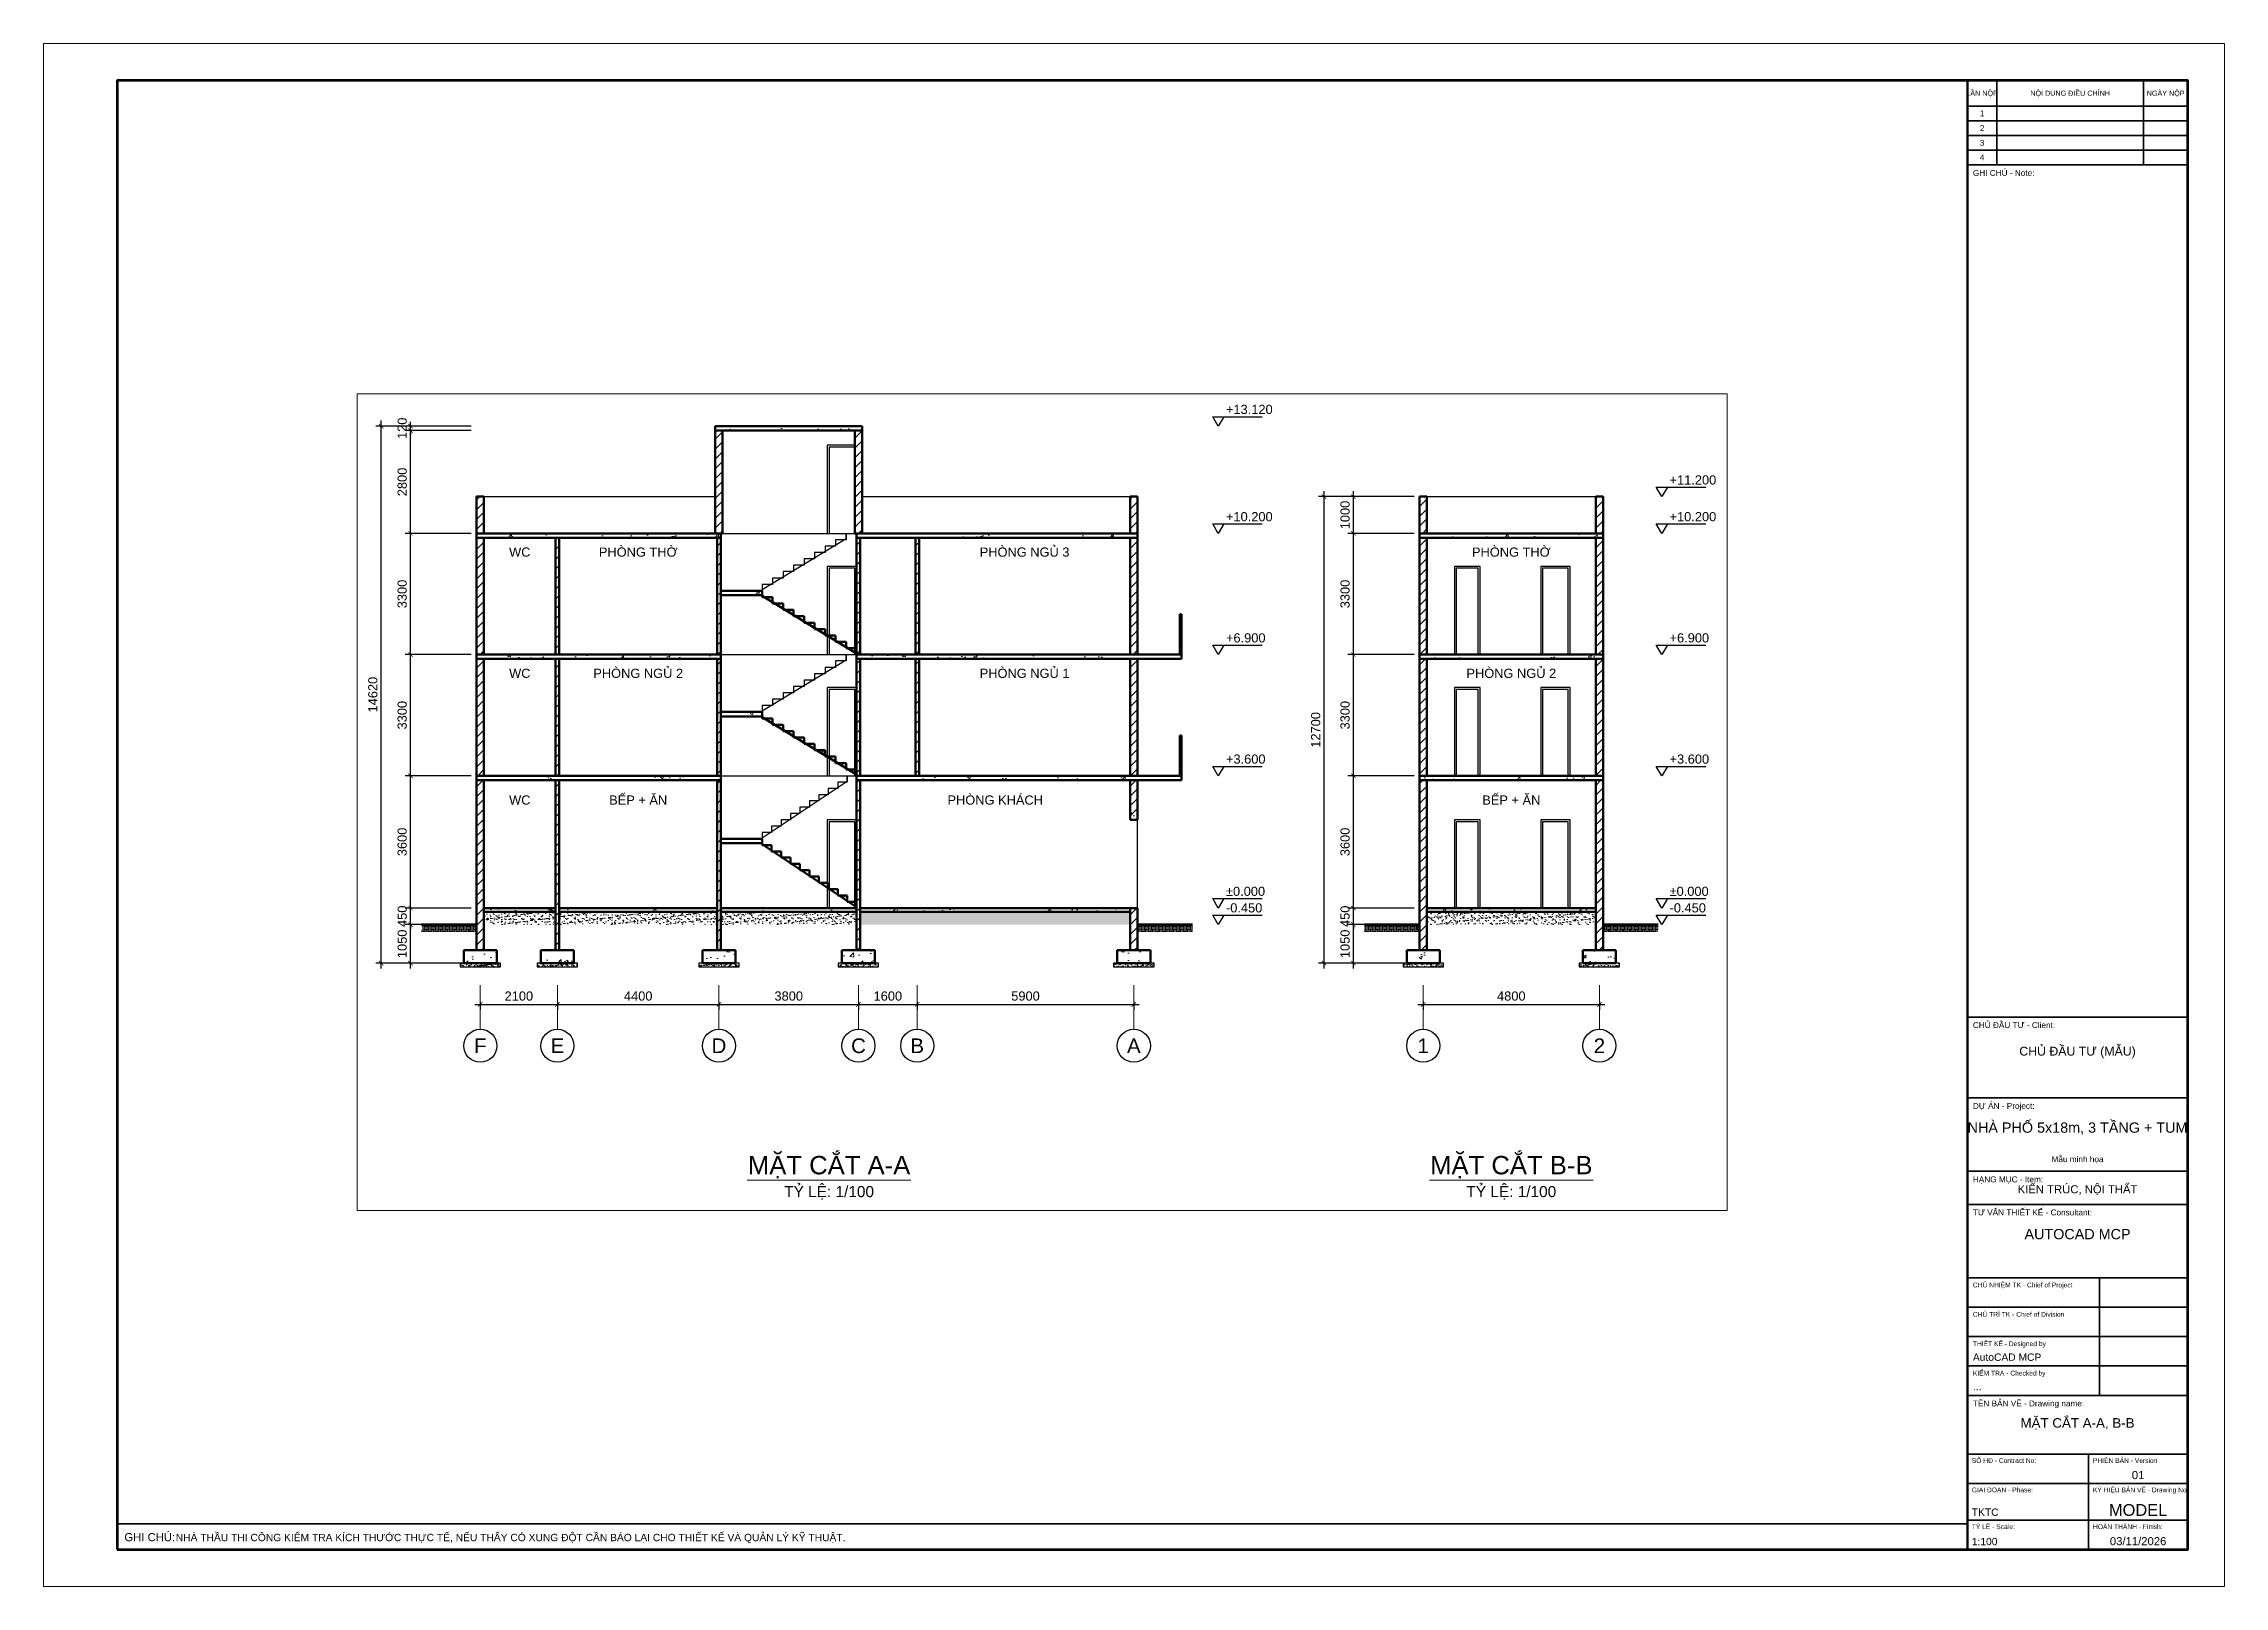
# Paper-space layout 'KT-05' of a CAD drawing. Header units: millimetres. Extents: x 0 to 594, y 0 to 420.
# The model-space entities are those that its viewports show. They can reach past a viewport. Long polylines and large blocks are cut down to what shows.
import ezdxf
from ezdxf.enums import TextEntityAlignment as Align

# ---------------------------------------------------------------- set-up
doc = ezdxf.new("R2010")
doc.units = ezdxf.units.MM
doc.header["$LTSCALE"] = 40
doc.linetypes.add('CENTER', pattern=[50.8, 31.75, -6.35, 6.35, -6.35])
for name, color, linetype, lineweight in [('A-ANNO-DIMS', 1, 'Continuous', 18), ('A-ANNO-SYMB', 7, 'Continuous', 25), ('A-ANNO-TEXT', 7, 'Continuous', 18), ('A-ANNO-TTLB', 7, 'Continuous', 35), ('A-ELEV', 7, 'Continuous', 25), ('A-ELEV-OTLN', 7, 'Continuous', 50), ('A-SECT', 7, 'Continuous', 50), ('A-SECT-PATT', 8, 'Continuous', 9), ('S-GRID', 1, 'CENTER', 18), ('S-GRID-IDEN', 7, 'Continuous', 25)]:
    doc.layers.add(name, color=color, linetype=linetype, lineweight=lineweight)
doc.layers.add('A-ANNO-VPRT', color=8, linetype='Continuous', lineweight=9, plot=False)
doc.styles.add('MCP-ARIAL', font='arial.ttf')
doc.dimstyles.new('MCP-1-100', dxfattribs={"dimscale": 100, "dimtxt": 2.5, "dimasz": 1.2, "dimexe": 1.5, "dimexo": 1.5, "dimgap": 1, "dimtad": 1, "dimdec": 0, "dimdsep": 46, "dimtxsty": 'MCP-ARIAL', "dimblk": 'ARCHTICK', "dimblk1": 'ARCHTICK', "dimblk2": 'ARCHTICK', "dimcen": 0.09, "dimdle": 1.5, "dimclrd": 256, "dimclre": 256, "dimclrt": 256, "dimadec": 0, "dimazin": 0, "dimtfac": 1, "dimtdec": 4, "dimtix": 1, "dimtmove": 2, "dimatfit": 3, "dimfxl": 1, "dimtolj": 1, "dimtzin": 0, "dimarcsym": 0})

psp = doc.layouts.new('KT-05')

msp = doc.modelspace()

# ---------------------------------------------------------------- texts
at = {"layer": 'A-ANNO-TEXT', "style": 'MCP-ARIAL'}
for s, p in [('PHÒNG THỜ', (108782.169, 10553.492)), ('PHÒNG NGỦ 3', (119307.169, 10553.492)), ('PHÒNG THỜ', (132564.339, 10553.492)), ('WC', (105557.169, 10553.492)), ('WC', (105557.169, 7253.492)), ('PHÒNG NGỦ 2', (108782.169, 7253.492)), ('PHÒNG NGỦ 1', (119307.169, 7253.492)), ('PHÒNG NGỦ 2', (132564.339, 7253.492)), ('WC', (105557.169, 3803.492)), ('BẾP + ĂN', (108782.169, 3803.492)), ('PHÒNG KHÁCH', (118507.169, 3803.492)), ('BẾP + ĂN', (132564.339, 3803.492))]:
    msp.add_text(s, height=250, dxfattribs=at).set_placement(p, align=Align.MIDDLE_CENTER)
for s, height, p in [('MẶT CẮT A-A', 500, (113982.17, -6386.51)), ('MẶT CẮT B-B', 500, (132564.34, -6386.51)), ('TỶ LỆ: 1/100', 300, (113982.17, -7006.51)), ('TỶ LỆ: 1/100', 300, (132564.34, -7006.51))]:
    msp.add_text(s, height=height, dxfattribs=at).set_placement(p, align=Align.CENTER)

# ---------------------------------------------------------------- blocks, each defined once
blk = doc.blocks.new('MCP_KHUNG_TEN_DOC_A2')
at = {"lineweight": 50}
blk.add_line((524, 10), (524, 410), dxfattribs=at)
for p, q in [((532, 387), (532, 410)), ((572, 387), (572, 410)), ((524, 403), (584, 403)), ((524, 399), (584, 399)), ((524, 395), (584, 395)), ((524, 391), (584, 391)), ((560, 52), (560, 84)), ((524, 76), (584, 76)), ((524, 68), (584, 68)), ((524, 60), (584, 60)), ((557, 28), (557, 36)), ((557, 18), (557, 28)), ((557, 10), (557, 18))]:
    blk.add_line(p, q)
at = {"lineweight": 35}
for p, q in [((524, 387), (584, 387)), ((524, 155), (584, 155)), ((524, 133), (584, 133)), ((524, 113), (584, 113)), ((524, 104), (584, 104)), ((524, 84), (584, 84)), ((524, 52), (584, 52)), ((524, 36), (584, 36)), ((524, 28), (584, 28)), ((524, 18), (584, 18)), ((20, 17), (524, 17))]:
    blk.add_line(p, q, dxfattribs=at)
at = {"lineweight": 9}
blk.add_lwpolyline([(0, 0), (594, 0), (594, 420), (0, 420)], close=True, dxfattribs=at)
at = {"lineweight": 70}
blk.add_lwpolyline([(20, 10), (584, 10), (584, 410), (20, 410)], close=True, dxfattribs=at)
at = {"style": 'MCP-ARIAL'}
for s, height, p in [('LẦN NỘP', 1.4, (528, 405.8)), ('NỘI DUNG ĐIỀU CHỈNH', 1.4, (552, 405.8)), ('NGÀY NỘP', 1.4, (578, 405.8)), ('1', 1.6, (528, 400.2)), ('3', 1.6, (528, 392.2)), ('2', 1.6, (528, 396.2)), ('4', 1.6, (528, 388.2))]:
    blk.add_text(s, height=height, dxfattribs=at).set_placement(p, align=Align.CENTER)
for s, height, p in [('GHI CHÚ - Note:', 1.6, (525.5, 384)), ('CHỦ ĐẦU TƯ - Client:', 1.6, (525.5, 152)), ('DỰ ÁN - Project:', 1.6, (525.5, 130)), ('HẠNG MỤC - Item:', 1.6, (525.5, 110)), ('TƯ VẤN THIẾT KẾ - Consultant:', 1.6, (525.5, 101)), ('CHỦ NHIỆM TK - Chief of Project', 1.3, (525.5, 81.4)), ('CHỦ TRÌ TK - Chief of Division', 1.3, (525.5, 73.4)), ('THIẾT KẾ - Designed by', 1.3, (525.5, 65.4)), ('KIỂM TRA - Checked by', 1.3, (525.5, 57.4)), ('TÊN BẢN VẼ - Drawing name:', 1.6, (525.5, 49)), ('SỐ HĐ - Contract No:', 1.3, (525.2, 33.6)), ('PHIÊN BẢN - Version', 1.3, (558.2, 33.6)), ('GIAI ĐOẠN - Phase:', 1.3, (525.2, 25.6)), ('KÝ HIỆU BẢN VẼ - Drawing No', 1.3, (558.2, 25.6)), ('GHI CHÚ:', 2.2, (22, 12.3)), ('TỶ LỆ - Scale:', 1.3, (525.2, 15.6)), ('HOÀN THÀNH - Finish:', 1.3, (558.2, 15.6))]:
    blk.add_text(s, height=height, dxfattribs=at).set_placement(p)
for tag, height, p in [('CHU_DAU_TU', 2.4, (554, 144.5)), ('DIA_CHI_CDT', 1.6, (554, 135.5)), ('CONG_TRINH', 2.8, (554, 123.5)), ('DIA_DIEM', 1.6, (554, 115.5)), ('HANG_MUC', 2.2, (554, 107)), ('CONG_TY', 2.8, (554, 94.5)), ('DIA_CHI_TV', 1.6, (554, 86.5)), ('TEN_BAN_VE', 2.6, (554, 43.2)), ('TEN_BAN_VE_2', 2.6, (554, 38.6)), ('PHIEN_BAN', 2.2, (570.5, 29.2)), ('SO_BAN_VE', 3.2, (570.5, 19.2)), ('NGAY', 2.2, (570.5, 11.2))]:
    blk.add_attdef(tag, text='', height=height, dxfattribs=at).set_placement(p, align=Align.CENTER)
for tag, p in [('CHU_NHIEM', (525.5, 77.4)), ('CHU_TRI', (525.5, 69.4)), ('THIET_KE', (525.5, 61.4)), ('KIEM_TRA', (525.5, 53.4)), ('SO_HD', (525.2, 29.2)), ('GIAI_DOAN', (525.2, 19.2)), ('GHI_CHU_CHUNG', (36, 12.3)), ('TY_LE', (525.2, 11.2))]:
    blk.add_attdef(tag, p, '', height=2, dxfattribs=at)
blk = doc.blocks.new('MCP_COTE')
blk.add_line((-1.5, 2.55), (12, 2.55))
blk.add_lwpolyline([(0, 0), (-1.5, 2.55), (1.5, 2.55)], close=True)
at = {"style": 'MCP-ARIAL'}
blk.add_attdef('COTE', (2.1, 3.3), '', height=2.5, dxfattribs=at)
blk = doc.blocks.new('_ArchTick')
at = {"color": 0, "linetype": 'ByBlock', "const_width": 0.15}
blk.add_lwpolyline([(-0.5, -0.5), (0.5, 0.5)], dxfattribs=at)
blk = doc.blocks.new('*D94')
at = {"layer": 'A-ANNO-DIMS', "lineweight": -2, "transparency": 16777216}
for p, q in [((104232, 413), (102432, 413)), ((102582, -787), (102582, 563)), ((104232, -637), (102432, -637))]:
    blk.add_line(p, q, dxfattribs=at)
at = {"layer": 'Defpoints', "color": 0, "transparency": 16777216}
for p in [(102582, 413), (104382, 413), (104382, -637)]:
    blk.add_point(p, dxfattribs=at)
at = {"layer": 'A-ANNO-DIMS', "lineweight": -2, "transparency": 16777216, "xscale": 120, "yscale": 120, "zscale": 120}
for p, rotation in [((102582, 413), 90), ((102582, -637), 270)]:
    blk.add_blockref('_ArchTick', p, dxfattribs=dict(at, rotation=rotation))
at = {"layer": 'A-ANNO-DIMS', "transparency": 16777216, "insert": (102355, -112), "char_height": 250, "attachment_point": 5, "rotation": 90, "style": 'MCP-ARIAL'}
blk.add_mtext('\\A1;1050', dxfattribs=at)
blk = doc.blocks.new('*D95')
at = {"layer": 'A-ANNO-DIMS', "lineweight": -2, "transparency": 16777216}
for p, q in [((104232, 863), (102432, 863)), ((102582, 863), (102582, 983)), ((102582, 413), (102582, 863)), ((104232, 413), (102432, 413)), ((102582, 413), (102582, 293))]:
    blk.add_line(p, q, dxfattribs=at)
at = {"layer": 'Defpoints', "color": 0, "transparency": 16777216}
for p in [(102582, 863), (104382, 863), (104382, 413)]:
    blk.add_point(p, dxfattribs=at)
at = {"layer": 'A-ANNO-DIMS', "lineweight": -2, "transparency": 16777216, "xscale": 120, "yscale": 120, "zscale": 120}
for p, rotation in [((102582, 863), 270), ((102582, 413), 90)]:
    blk.add_blockref('_ArchTick', p, dxfattribs=dict(at, rotation=rotation))
at = {"layer": 'A-ANNO-DIMS', "transparency": 16777216, "insert": (102355, 638), "char_height": 250, "attachment_point": 5, "rotation": 90, "style": 'MCP-ARIAL'}
blk.add_mtext('\\A1;450', dxfattribs=at)
blk = doc.blocks.new('*D96')
at = {"layer": 'A-ANNO-DIMS', "lineweight": -2, "transparency": 16777216}
for p, q in [((104232, 4463), (102432, 4463)), ((102582, 713), (102582, 4613)), ((104232, 863), (102432, 863))]:
    blk.add_line(p, q, dxfattribs=at)
at = {"layer": 'Defpoints', "color": 0, "transparency": 16777216}
for p in [(102582, 4463), (104382, 4463), (104382, 863)]:
    blk.add_point(p, dxfattribs=at)
at = {"layer": 'A-ANNO-DIMS', "lineweight": -2, "transparency": 16777216, "xscale": 120, "yscale": 120, "zscale": 120}
for p, rotation in [((102582, 4463), 90), ((102582, 863), 270)]:
    blk.add_blockref('_ArchTick', p, dxfattribs=dict(at, rotation=rotation))
at = {"layer": 'A-ANNO-DIMS', "transparency": 16777216, "insert": (102354, 2663), "char_height": 250, "attachment_point": 5, "rotation": 90, "style": 'MCP-ARIAL'}
blk.add_mtext('\\A1;3600', dxfattribs=at)
blk = doc.blocks.new('*D97')
at = {"layer": 'A-ANNO-DIMS', "lineweight": -2, "transparency": 16777216}
for p, q in [((104232, 7763), (102432, 7763)), ((102582, 4313), (102582, 7913)), ((104232, 4463), (102432, 4463))]:
    blk.add_line(p, q, dxfattribs=at)
at = {"layer": 'Defpoints', "color": 0, "transparency": 16777216}
for p in [(102582, 7763), (104382, 7763), (104382, 4463)]:
    blk.add_point(p, dxfattribs=at)
at = {"layer": 'A-ANNO-DIMS', "lineweight": -2, "transparency": 16777216, "xscale": 120, "yscale": 120, "zscale": 120}
for p, rotation in [((102582, 7763), 90), ((102582, 4463), 270)]:
    blk.add_blockref('_ArchTick', p, dxfattribs=dict(at, rotation=rotation))
at = {"layer": 'A-ANNO-DIMS', "transparency": 16777216, "insert": (102354, 6113), "char_height": 250, "attachment_point": 5, "rotation": 90, "style": 'MCP-ARIAL'}
blk.add_mtext('\\A1;3300', dxfattribs=at)
blk = doc.blocks.new('*D98')
at = {"layer": 'A-ANNO-DIMS', "lineweight": -2, "transparency": 16777216}
for p, q in [((104232, 11063), (102432, 11063)), ((102582, 7613), (102582, 11213)), ((104232, 7763), (102432, 7763))]:
    blk.add_line(p, q, dxfattribs=at)
at = {"layer": 'Defpoints', "color": 0, "transparency": 16777216}
for p in [(102582, 11063), (104382, 11063), (104382, 7763)]:
    blk.add_point(p, dxfattribs=at)
at = {"layer": 'A-ANNO-DIMS', "lineweight": -2, "transparency": 16777216, "xscale": 120, "yscale": 120, "zscale": 120}
for p, rotation in [((102582, 11063), 90), ((102582, 7763), 270)]:
    blk.add_blockref('_ArchTick', p, dxfattribs=dict(at, rotation=rotation))
at = {"layer": 'A-ANNO-DIMS', "transparency": 16777216, "insert": (102354, 9413), "char_height": 250, "attachment_point": 5, "rotation": 90, "style": 'MCP-ARIAL'}
blk.add_mtext('\\A1;3300', dxfattribs=at)
blk = doc.blocks.new('*D99')
at = {"layer": 'A-ANNO-DIMS', "lineweight": -2, "transparency": 16777216}
for p, q in [((104232, 13863), (102432, 13863)), ((102582, 10913), (102582, 14013)), ((104232, 11063), (102432, 11063))]:
    blk.add_line(p, q, dxfattribs=at)
at = {"layer": 'Defpoints', "color": 0, "transparency": 16777216}
for p in [(102582, 13863), (104382, 13863), (104382, 11063)]:
    blk.add_point(p, dxfattribs=at)
at = {"layer": 'A-ANNO-DIMS', "lineweight": -2, "transparency": 16777216, "xscale": 120, "yscale": 120, "zscale": 120}
for p, rotation in [((102582, 13863), 90), ((102582, 11063), 270)]:
    blk.add_blockref('_ArchTick', p, dxfattribs=dict(at, rotation=rotation))
at = {"layer": 'A-ANNO-DIMS', "transparency": 16777216, "insert": (102355, 12463), "char_height": 250, "attachment_point": 5, "rotation": 90, "style": 'MCP-ARIAL'}
blk.add_mtext('\\A1;2800', dxfattribs=at)
blk = doc.blocks.new('*D100')
at = {"layer": 'A-ANNO-DIMS', "lineweight": -2, "transparency": 16777216}
for p, q in [((104232, 13983), (102432, 13983)), ((104232, 13863), (102432, 13863)), ((102582, 13983), (102582, 14103)), ((102582, 13863), (102582, 13983)), ((102582, 13863), (102582, 13743))]:
    blk.add_line(p, q, dxfattribs=at)
at = {"layer": 'Defpoints', "color": 0, "transparency": 16777216}
for p in [(102582, 13983), (104382, 13983), (104382, 13863)]:
    blk.add_point(p, dxfattribs=at)
at = {"layer": 'A-ANNO-DIMS', "lineweight": -2, "transparency": 16777216, "xscale": 120, "yscale": 120, "zscale": 120}
for p, rotation in [((102582, 13983), 270), ((102582, 13863), 90)]:
    blk.add_blockref('_ArchTick', p, dxfattribs=dict(at, rotation=rotation))
at = {"layer": 'A-ANNO-DIMS', "transparency": 16777216, "insert": (102355, 13923), "char_height": 250, "attachment_point": 5, "rotation": 90, "style": 'MCP-ARIAL'}
blk.add_mtext('\\A1;120', dxfattribs=at)
blk = doc.blocks.new('*D101')
at = {"layer": 'A-ANNO-DIMS', "lineweight": -2, "transparency": 16777216}
for p, q in [((104232, 13983), (101632, 13983)), ((101782, -787), (101782, 14133)), ((104232, -637), (101632, -637))]:
    blk.add_line(p, q, dxfattribs=at)
at = {"layer": 'Defpoints', "color": 0, "transparency": 16777216}
for p in [(101782, 13983), (104382, 13983), (104382, -637)]:
    blk.add_point(p, dxfattribs=at)
at = {"layer": 'A-ANNO-DIMS', "lineweight": -2, "transparency": 16777216, "xscale": 120, "yscale": 120, "zscale": 120}
for p, rotation in [((101782, 13983), 90), ((101782, -637), 270)]:
    blk.add_blockref('_ArchTick', p, dxfattribs=dict(at, rotation=rotation))
at = {"layer": 'A-ANNO-DIMS', "transparency": 16777216, "insert": (101555, 6673), "char_height": 250, "attachment_point": 5, "rotation": 90, "style": 'MCP-ARIAL'}
blk.add_mtext('\\A1;14620', dxfattribs=at)
blk = doc.blocks.new('MCP_TRUC')
blk.add_circle((0, 0), 4.5)
at = {"style": 'MCP-ARIAL'}
blk.add_attdef('SO', text='', height=4, dxfattribs=at).set_placement((0, 0), align=Align.MIDDLE_CENTER)
blk = doc.blocks.new('*D102')
at = {"layer": 'A-ANNO-DIMS', "lineweight": -2, "transparency": 16777216}
for p, q in [((104332, -1762), (106732, -1762)), ((104482, -1687), (104482, -1912)), ((106582, -1687), (106582, -1912))]:
    blk.add_line(p, q, dxfattribs=at)
at = {"layer": 'Defpoints', "color": 0, "transparency": 16777216}
for p in [(104482, -1537), (106582, -1537), (106582, -1762)]:
    blk.add_point(p, dxfattribs=at)
at = {"layer": 'A-ANNO-DIMS', "lineweight": -2, "transparency": 16777216, "xscale": 120, "yscale": 120, "zscale": 120, "rotation": 180}
blk.add_blockref('_ArchTick', (104482, -1762), dxfattribs=at)
at = {"layer": 'A-ANNO-DIMS', "lineweight": -2, "transparency": 16777216, "xscale": 120, "yscale": 120, "zscale": 120}
blk.add_blockref('_ArchTick', (106582, -1762), dxfattribs=at)
at = {"layer": 'A-ANNO-DIMS', "transparency": 16777216, "insert": (105532, -1534), "char_height": 250, "attachment_point": 5, "style": 'MCP-ARIAL'}
blk.add_mtext('\\A1;2100', dxfattribs=at)
blk = doc.blocks.new('*D103')
at = {"layer": 'A-ANNO-DIMS', "lineweight": -2, "transparency": 16777216}
for p, q in [((106432, -1762), (111132, -1762)), ((106582, -1687), (106582, -1912)), ((110982, -1687), (110982, -1912))]:
    blk.add_line(p, q, dxfattribs=at)
at = {"layer": 'Defpoints', "color": 0, "transparency": 16777216}
for p in [(106582, -1537), (110982, -1537), (110982, -1762)]:
    blk.add_point(p, dxfattribs=at)
at = {"layer": 'A-ANNO-DIMS', "lineweight": -2, "transparency": 16777216, "xscale": 120, "yscale": 120, "zscale": 120, "rotation": 180}
blk.add_blockref('_ArchTick', (106582, -1762), dxfattribs=at)
at = {"layer": 'A-ANNO-DIMS', "lineweight": -2, "transparency": 16777216, "xscale": 120, "yscale": 120, "zscale": 120}
blk.add_blockref('_ArchTick', (110982, -1762), dxfattribs=at)
at = {"layer": 'A-ANNO-DIMS', "transparency": 16777216, "insert": (108782, -1534), "char_height": 250, "attachment_point": 5, "style": 'MCP-ARIAL'}
blk.add_mtext('\\A1;4400', dxfattribs=at)
blk = doc.blocks.new('*D104')
at = {"layer": 'A-ANNO-DIMS', "lineweight": -2, "transparency": 16777216}
for p, q in [((110832, -1762), (114932, -1762)), ((110982, -1687), (110982, -1912)), ((114782, -1687), (114782, -1912))]:
    blk.add_line(p, q, dxfattribs=at)
at = {"layer": 'Defpoints', "color": 0, "transparency": 16777216}
for p in [(110982, -1537), (114782, -1537), (114782, -1762)]:
    blk.add_point(p, dxfattribs=at)
at = {"layer": 'A-ANNO-DIMS', "lineweight": -2, "transparency": 16777216, "xscale": 120, "yscale": 120, "zscale": 120, "rotation": 180}
blk.add_blockref('_ArchTick', (110982, -1762), dxfattribs=at)
at = {"layer": 'A-ANNO-DIMS', "lineweight": -2, "transparency": 16777216, "xscale": 120, "yscale": 120, "zscale": 120}
blk.add_blockref('_ArchTick', (114782, -1762), dxfattribs=at)
at = {"layer": 'A-ANNO-DIMS', "transparency": 16777216, "insert": (112882, -1534), "char_height": 250, "attachment_point": 5, "style": 'MCP-ARIAL'}
blk.add_mtext('\\A1;3800', dxfattribs=at)
blk = doc.blocks.new('*D105')
at = {"layer": 'A-ANNO-DIMS', "lineweight": -2, "transparency": 16777216}
for p, q in [((114632, -1762), (116532, -1762)), ((114782, -1687), (114782, -1912)), ((116382, -1687), (116382, -1912))]:
    blk.add_line(p, q, dxfattribs=at)
at = {"layer": 'Defpoints', "color": 0, "transparency": 16777216}
for p in [(114782, -1537), (116382, -1537), (116382, -1762)]:
    blk.add_point(p, dxfattribs=at)
at = {"layer": 'A-ANNO-DIMS', "lineweight": -2, "transparency": 16777216, "xscale": 120, "yscale": 120, "zscale": 120, "rotation": 180}
blk.add_blockref('_ArchTick', (114782, -1762), dxfattribs=at)
at = {"layer": 'A-ANNO-DIMS', "lineweight": -2, "transparency": 16777216, "xscale": 120, "yscale": 120, "zscale": 120}
blk.add_blockref('_ArchTick', (116382, -1762), dxfattribs=at)
at = {"layer": 'A-ANNO-DIMS', "transparency": 16777216, "insert": (115582, -1534), "char_height": 250, "attachment_point": 5, "style": 'MCP-ARIAL'}
blk.add_mtext('\\A1;1600', dxfattribs=at)
blk = doc.blocks.new('*D106')
at = {"layer": 'A-ANNO-DIMS', "lineweight": -2, "transparency": 16777216}
for p, q in [((116232, -1762), (122432, -1762)), ((116382, -1687), (116382, -1912)), ((122282, -1687), (122282, -1912))]:
    blk.add_line(p, q, dxfattribs=at)
at = {"layer": 'Defpoints', "color": 0, "transparency": 16777216}
for p in [(116382, -1537), (122282, -1537), (122282, -1762)]:
    blk.add_point(p, dxfattribs=at)
at = {"layer": 'A-ANNO-DIMS', "lineweight": -2, "transparency": 16777216, "xscale": 120, "yscale": 120, "zscale": 120, "rotation": 180}
blk.add_blockref('_ArchTick', (116382, -1762), dxfattribs=at)
at = {"layer": 'A-ANNO-DIMS', "lineweight": -2, "transparency": 16777216, "xscale": 120, "yscale": 120, "zscale": 120}
blk.add_blockref('_ArchTick', (122282, -1762), dxfattribs=at)
at = {"layer": 'A-ANNO-DIMS', "transparency": 16777216, "insert": (119332, -1534), "char_height": 250, "attachment_point": 5, "style": 'MCP-ARIAL'}
blk.add_mtext('\\A1;5900', dxfattribs=at)
blk = doc.blocks.new('*D107')
at = {"layer": 'A-ANNO-DIMS', "lineweight": -2, "transparency": 16777216}
for p, q in [((129914, 413), (128114, 413)), ((128264, -787), (128264, 563)), ((129914, -637), (128114, -637))]:
    blk.add_line(p, q, dxfattribs=at)
at = {"layer": 'Defpoints', "color": 0, "transparency": 16777216}
for p in [(128264, 413), (130064, 413), (130064, -637)]:
    blk.add_point(p, dxfattribs=at)
at = {"layer": 'A-ANNO-DIMS', "lineweight": -2, "transparency": 16777216, "xscale": 120, "yscale": 120, "zscale": 120}
for p, rotation in [((128264, 413), 90), ((128264, -637), 270)]:
    blk.add_blockref('_ArchTick', p, dxfattribs=dict(at, rotation=rotation))
at = {"layer": 'A-ANNO-DIMS', "transparency": 16777216, "insert": (128037, -112), "char_height": 250, "attachment_point": 5, "rotation": 90, "style": 'MCP-ARIAL'}
blk.add_mtext('\\A1;1050', dxfattribs=at)
blk = doc.blocks.new('*D108')
at = {"layer": 'A-ANNO-DIMS', "lineweight": -2, "transparency": 16777216}
for p, q in [((129914, 863), (128114, 863)), ((128264, 863), (128264, 983)), ((128264, 413), (128264, 863)), ((129914, 413), (128114, 413)), ((128264, 413), (128264, 293))]:
    blk.add_line(p, q, dxfattribs=at)
at = {"layer": 'Defpoints', "color": 0, "transparency": 16777216}
for p in [(128264, 863), (130064, 863), (130064, 413)]:
    blk.add_point(p, dxfattribs=at)
at = {"layer": 'A-ANNO-DIMS', "lineweight": -2, "transparency": 16777216, "xscale": 120, "yscale": 120, "zscale": 120}
for p, rotation in [((128264, 863), 270), ((128264, 413), 90)]:
    blk.add_blockref('_ArchTick', p, dxfattribs=dict(at, rotation=rotation))
at = {"layer": 'A-ANNO-DIMS', "transparency": 16777216, "insert": (128037, 638), "char_height": 250, "attachment_point": 5, "rotation": 90, "style": 'MCP-ARIAL'}
blk.add_mtext('\\A1;450', dxfattribs=at)
blk = doc.blocks.new('*D109')
at = {"layer": 'A-ANNO-DIMS', "lineweight": -2, "transparency": 16777216}
for p, q in [((129914, 4463), (128114, 4463)), ((128264, 713), (128264, 4613)), ((129914, 863), (128114, 863))]:
    blk.add_line(p, q, dxfattribs=at)
at = {"layer": 'Defpoints', "color": 0, "transparency": 16777216}
for p in [(128264, 4463), (130064, 4463), (130064, 863)]:
    blk.add_point(p, dxfattribs=at)
at = {"layer": 'A-ANNO-DIMS', "lineweight": -2, "transparency": 16777216, "xscale": 120, "yscale": 120, "zscale": 120}
for p, rotation in [((128264, 4463), 90), ((128264, 863), 270)]:
    blk.add_blockref('_ArchTick', p, dxfattribs=dict(at, rotation=rotation))
at = {"layer": 'A-ANNO-DIMS', "transparency": 16777216, "insert": (128037, 2663), "char_height": 250, "attachment_point": 5, "rotation": 90, "style": 'MCP-ARIAL'}
blk.add_mtext('\\A1;3600', dxfattribs=at)
blk = doc.blocks.new('*D110')
at = {"layer": 'A-ANNO-DIMS', "lineweight": -2, "transparency": 16777216}
for p, q in [((129914, 7763), (128114, 7763)), ((128264, 4313), (128264, 7913)), ((129914, 4463), (128114, 4463))]:
    blk.add_line(p, q, dxfattribs=at)
at = {"layer": 'Defpoints', "color": 0, "transparency": 16777216}
for p in [(128264, 7763), (130064, 7763), (130064, 4463)]:
    blk.add_point(p, dxfattribs=at)
at = {"layer": 'A-ANNO-DIMS', "lineweight": -2, "transparency": 16777216, "xscale": 120, "yscale": 120, "zscale": 120}
for p, rotation in [((128264, 7763), 90), ((128264, 4463), 270)]:
    blk.add_blockref('_ArchTick', p, dxfattribs=dict(at, rotation=rotation))
at = {"layer": 'A-ANNO-DIMS', "transparency": 16777216, "insert": (128037, 6113), "char_height": 250, "attachment_point": 5, "rotation": 90, "style": 'MCP-ARIAL'}
blk.add_mtext('\\A1;3300', dxfattribs=at)
blk = doc.blocks.new('*D111')
at = {"layer": 'A-ANNO-DIMS', "lineweight": -2, "transparency": 16777216}
for p, q in [((129914, 11063), (128114, 11063)), ((128264, 7613), (128264, 11213)), ((129914, 7763), (128114, 7763))]:
    blk.add_line(p, q, dxfattribs=at)
at = {"layer": 'Defpoints', "color": 0, "transparency": 16777216}
for p in [(128264, 11063), (130064, 11063), (130064, 7763)]:
    blk.add_point(p, dxfattribs=at)
at = {"layer": 'A-ANNO-DIMS', "lineweight": -2, "transparency": 16777216, "xscale": 120, "yscale": 120, "zscale": 120}
for p, rotation in [((128264, 11063), 90), ((128264, 7763), 270)]:
    blk.add_blockref('_ArchTick', p, dxfattribs=dict(at, rotation=rotation))
at = {"layer": 'A-ANNO-DIMS', "transparency": 16777216, "insert": (128037, 9413), "char_height": 250, "attachment_point": 5, "rotation": 90, "style": 'MCP-ARIAL'}
blk.add_mtext('\\A1;3300', dxfattribs=at)
blk = doc.blocks.new('*D112')
at = {"layer": 'A-ANNO-DIMS', "lineweight": -2, "transparency": 16777216}
for p, q in [((129914, 12063), (128114, 12063)), ((128264, 10913), (128264, 12213)), ((129914, 11063), (128114, 11063))]:
    blk.add_line(p, q, dxfattribs=at)
at = {"layer": 'Defpoints', "color": 0, "transparency": 16777216}
for p in [(128264, 12063), (130064, 12063), (130064, 11063)]:
    blk.add_point(p, dxfattribs=at)
at = {"layer": 'A-ANNO-DIMS', "lineweight": -2, "transparency": 16777216, "xscale": 120, "yscale": 120, "zscale": 120}
for p, rotation in [((128264, 12063), 90), ((128264, 11063), 270)]:
    blk.add_blockref('_ArchTick', p, dxfattribs=dict(at, rotation=rotation))
at = {"layer": 'A-ANNO-DIMS', "transparency": 16777216, "insert": (128037, 11563), "char_height": 250, "attachment_point": 5, "rotation": 90, "style": 'MCP-ARIAL'}
blk.add_mtext('\\A1;1000', dxfattribs=at)
blk = doc.blocks.new('*D113')
at = {"layer": 'A-ANNO-DIMS', "lineweight": -2, "transparency": 16777216}
for p, q in [((129914, 12063), (127314, 12063)), ((127464, -787), (127464, 12213)), ((129914, -637), (127314, -637))]:
    blk.add_line(p, q, dxfattribs=at)
at = {"layer": 'Defpoints', "color": 0, "transparency": 16777216}
for p in [(127464, 12063), (130064, 12063), (130064, -637)]:
    blk.add_point(p, dxfattribs=at)
at = {"layer": 'A-ANNO-DIMS', "lineweight": -2, "transparency": 16777216, "xscale": 120, "yscale": 120, "zscale": 120}
for p, rotation in [((127464, 12063), 90), ((127464, -637), 270)]:
    blk.add_blockref('_ArchTick', p, dxfattribs=dict(at, rotation=rotation))
at = {"layer": 'A-ANNO-DIMS', "transparency": 16777216, "insert": (127237, 5713), "char_height": 250, "attachment_point": 5, "rotation": 90, "style": 'MCP-ARIAL'}
blk.add_mtext('\\A1;12700', dxfattribs=at)
blk = doc.blocks.new('*D114')
at = {"layer": 'A-ANNO-DIMS', "lineweight": -2, "transparency": 16777216}
for p, q in [((130014, -1762), (135114, -1762)), ((130164, -1687), (130164, -1912)), ((134964, -1687), (134964, -1912))]:
    blk.add_line(p, q, dxfattribs=at)
at = {"layer": 'Defpoints', "color": 0, "transparency": 16777216}
for p in [(130164, -1537), (134964, -1537), (134964, -1762)]:
    blk.add_point(p, dxfattribs=at)
at = {"layer": 'A-ANNO-DIMS', "lineweight": -2, "transparency": 16777216, "xscale": 120, "yscale": 120, "zscale": 120, "rotation": 180}
blk.add_blockref('_ArchTick', (130164, -1762), dxfattribs=at)
at = {"layer": 'A-ANNO-DIMS', "lineweight": -2, "transparency": 16777216, "xscale": 120, "yscale": 120, "zscale": 120}
blk.add_blockref('_ArchTick', (134964, -1762), dxfattribs=at)
at = {"layer": 'A-ANNO-DIMS', "transparency": 16777216, "insert": (132564, -1534), "char_height": 250, "attachment_point": 5, "style": 'MCP-ARIAL'}
blk.add_mtext('\\A1;4800', dxfattribs=at)

# ---------------------------------------------------------------- dimensions: what is measured, and where the dimension line sits
at = {"layer": 'A-ANNO-DIMS'}
for base, p1, p2, picture, middle in [((101782.169, 13983.492), (104382.169, -636.508), (104382.169, 13983.492), '*D101', (101554.525753, 6673.492)), ((102582.169, 13983.492), (104382.169, 13863.492), (104382.169, 13983.492), '*D100', (102354.525753, 13923.492)), ((102582.169, 13863.492), (104382.169, 11063.492), (104382.169, 13863.492), '*D99', (102354.525753, 12463.492)), ((127464.339, 12063.492), (130064.339, -636.508), (130064.339, 12063.492), '*D113', (127236.695753, 5713.492)), ((128264.339, 12063.492), (130064.339, 11063.492), (130064.339, 12063.492), '*D112', (128036.695753, 11563.492)), ((102582.169, 11063.492), (104382.169, 7763.492), (104382.169, 11063.492), '*D98', (102354.440487, 9413.492)), ((128264.339, 11063.492), (130064.339, 7763.492), (130064.339, 11063.492), '*D111', (128036.610487, 9413.492)), ((102582.169, 7763.492), (104382.169, 4463.492), (104382.169, 7763.492), '*D97', (102354.440487, 6113.492)), ((128264.339, 7763.492), (130064.339, 4463.492), (130064.339, 7763.492), '*D110', (128036.610487, 6113.492)), ((102582.169, 4463.492), (104382.169, 863.492), (104382.169, 4463.492), '*D96', (102354.440487, 2663.492)), ((128264.339, 4463.492), (130064.339, 863.492), (130064.339, 4463.492), '*D109', (128036.610487, 2663.492)), ((102582.169, 863.492), (104382.169, 413.492), (104382.169, 863.492), '*D95', (102354.525753, 638.492)), ((128264.339, 863.492), (130064.339, 413.492), (130064.339, 863.492), '*D108', (128036.695753, 638.492)), ((102582.169, 413.492), (104382.169, -636.508), (104382.169, 413.492), '*D94', (102354.525753, -111.508)), ((128264.339, 413.492), (130064.339, -636.508), (130064.339, 413.492), '*D107', (128036.695753, -111.508))]:
    dim = msp.add_linear_dim(base=base, p1=p1, p2=p2, angle=90, dimstyle='MCP-1-100', dxfattribs=at)
    dim.commit()
    dim.dimension.update_dxf_attribs({"geometry": picture, "text_midpoint": middle})
for base, p1, p2, picture, middle in [((106582.169, -1761.508), (104482.169, -1536.508), (106582.169, -1536.508), '*D102', (105532.169, -1533.864753)), ((110982.169, -1761.508), (106582.169, -1536.508), (110982.169, -1536.508), '*D103', (108782.169, -1533.864753)), ((114782.169, -1761.508), (110982.169, -1536.508), (114782.169, -1536.508), '*D104', (112882.169, -1533.779487)), ((116382.169, -1761.508), (114782.169, -1536.508), (116382.169, -1536.508), '*D105', (115582.169, -1533.864753)), ((122282.169, -1761.508), (116382.169, -1536.508), (122282.169, -1536.508), '*D106', (119332.169, -1533.864753)), ((134964.339, -1761.508), (130164.339, -1536.508), (134964.339, -1536.508), '*D114', (132564.339, -1533.864753))]:
    dim = msp.add_linear_dim(base=base, p1=p1, p2=p2, dimstyle='MCP-1-100', dxfattribs=at)
    dim.commit()
    dim.dimension.update_dxf_attribs({"geometry": picture, "text_midpoint": middle})

# ---------------------------------------------------------------- hatches: boundary and pattern name
at = {"layer": 'A-SECT-PATT'}
h = msp.add_hatch(dxfattribs=at)
h.set_pattern_fill('AR-CONC', color=256, scale=5, style=0)
h.paths.add_polyline_path([(110882.169, 13863.492), (114882.169, 13863.492), (114882.169, 13983.492), (110882.169, 13983.492)], flags=16)
h = msp.add_hatch(dxfattribs=at)
h.set_pattern_fill('ANSI31', color=256, scale=60, style=0)
h.paths.add_polyline_path([(110882.169, 11063.492), (111082.169, 11063.492), (111082.169, 13863.492), (110882.169, 13863.492)], flags=16)
h = msp.add_hatch(dxfattribs=at)
h.set_pattern_fill('ANSI31', color=256, scale=60, style=0)
h.paths.add_polyline_path([(114682.169, 11063.492), (114882.169, 11063.492), (114882.169, 13863.492), (114682.169, 13863.492)], flags=16)
h = msp.add_hatch(dxfattribs=at)
h.set_pattern_fill('ANSI31', color=256, scale=60, style=0)
h.paths.add_polyline_path([(104382.169, 11063.492), (104582.169, 11063.492), (104582.169, 12063.492), (104382.169, 12063.492)], flags=16)
h = msp.add_hatch(dxfattribs=at)
h.set_pattern_fill('ANSI31', color=256, scale=60, style=0)
h.paths.add_polyline_path([(122182.169, 11063.492), (122382.169, 11063.492), (122382.169, 12063.492), (122182.169, 12063.492)], flags=16)
h = msp.add_hatch(dxfattribs=at)
h.set_pattern_fill('ANSI31', color=256, scale=60, style=0)
h.paths.add_polyline_path([(130064.339, 11063.492), (130264.339, 11063.492), (130264.339, 12063.492), (130064.339, 12063.492)], flags=16)
h = msp.add_hatch(dxfattribs=at)
h.set_pattern_fill('ANSI31', color=256, scale=60, style=0)
h.paths.add_polyline_path([(134864.339, 11063.492), (135064.339, 11063.492), (135064.339, 12063.492), (134864.339, 12063.492)], flags=16)
h = msp.add_hatch(dxfattribs=at)
h.set_pattern_fill('AR-CONC', color=256, scale=5, style=0)
h.paths.add_polyline_path([(104382.169, 10943.492), (111032.169, 10943.492), (111032.169, 11063.492), (104382.169, 11063.492)], flags=16)
h = msp.add_hatch(dxfattribs=at)
h.set_pattern_fill('ANSI31', color=256, scale=60, style=0)
h.paths.add_polyline_path([(104382.169, 7763.492), (104582.169, 7763.492), (104582.169, 10943.492), (104382.169, 10943.492)], flags=16)
h = msp.add_hatch(dxfattribs=at)
h.set_pattern_fill('ANSI31', color=256, scale=60, style=0)
h.paths.add_polyline_path([(106532.169, 7763.492), (106632.169, 7763.492), (106632.169, 10943.492), (106532.169, 10943.492)], flags=16)
h = msp.add_hatch(dxfattribs=at)
h.set_pattern_fill('ANSI31', color=256, scale=60, style=0)
h.paths.add_polyline_path([(110932.169, 7763.492), (111032.169, 7763.492), (111032.169, 10943.492), (110932.169, 10943.492)], flags=16)
h = msp.add_hatch(dxfattribs=at)
h.set_pattern_fill('AR-CONC', color=256, scale=5, style=0)
h.paths.add_polyline_path([(114732.169, 10943.492), (122382.169, 10943.492), (122382.169, 11063.492), (114732.169, 11063.492)], flags=16)
h = msp.add_hatch(dxfattribs=at)
h.set_pattern_fill('ANSI31', color=256, scale=60, style=0)
h.paths.add_polyline_path([(114732.169, 7763.492), (114832.169, 7763.492), (114832.169, 10943.492), (114732.169, 10943.492)], flags=16)
h = msp.add_hatch(dxfattribs=at)
h.set_pattern_fill('ANSI31', color=256, scale=60, style=0)
h.paths.add_polyline_path([(116332.169, 7763.492), (116432.169, 7763.492), (116432.169, 10943.492), (116332.169, 10943.492)], flags=16)
h = msp.add_hatch(dxfattribs=at)
h.set_pattern_fill('ANSI31', color=256, scale=60, style=0)
h.paths.add_polyline_path([(122182.169, 7763.492), (122382.169, 7763.492), (122382.169, 10943.492), (122182.169, 10943.492)], flags=16)
h = msp.add_hatch(dxfattribs=at)
h.set_pattern_fill('AR-CONC', color=256, scale=5, style=0)
h.paths.add_polyline_path([(130064.339, 10943.492), (135064.339, 10943.492), (135064.339, 11063.492), (130064.339, 11063.492)], flags=16)
h = msp.add_hatch(dxfattribs=at)
h.set_pattern_fill('ANSI31', color=256, scale=60, style=0)
h.paths.add_polyline_path([(130064.339, 7763.492), (130264.339, 7763.492), (130264.339, 10943.492), (130064.339, 10943.492)], flags=16)
h = msp.add_hatch(dxfattribs=at)
h.set_pattern_fill('ANSI31', color=256, scale=60, style=0)
h.paths.add_polyline_path([(134864.339, 7763.492), (135064.339, 7763.492), (135064.339, 10943.492), (134864.339, 10943.492)], flags=16)
h = msp.add_hatch(dxfattribs=at)
h.set_pattern_fill('AR-CONC', color=256, scale=5, style=0)
h.paths.add_polyline_path([(111032.169, 9380.334), (112157.169, 9380.334), (112157.169, 9500.334), (111032.169, 9500.334)], flags=16)
h = msp.add_hatch(dxfattribs=at)
h.set_pattern_fill('AR-CONC', color=256, scale=5, style=0)
h.paths.add_polyline_path([(114732.169, 7763.492), (114732.169, 7937.176), (114446.058, 7937.176), (114446.058, 8110.86), (114159.947, 8110.86), (114159.947, 8284.545), (113873.836, 8284.545), (113873.836, 8458.229), (113587.725, 8458.229), (113587.725, 8631.913), (113301.613, 8631.913), (113301.613, 8805.597), (113015.502, 8805.597), (113015.502, 8979.281), (112729.391, 8979.281), (112729.391, 9152.966), (112443.28, 9152.966), (112443.28, 9326.65), (112157.169, 9326.65), (112157.169, 9500.334), (112157.169, 9359.954), (114732.169, 7796.796)], flags=16)
h = msp.add_hatch(dxfattribs=at)
h.set_pattern_fill('AR-CONC', color=256, scale=5, style=0)
h.paths.add_polyline_path([(104382.169, 7643.492), (111032.169, 7643.492), (111032.169, 7763.492), (104382.169, 7763.492)], flags=16)
h = msp.add_hatch(dxfattribs=at)
h.set_pattern_fill('AR-CONC', color=256, scale=5, style=0)
h.paths.add_polyline_path([(114732.169, 7643.492), (123582.169, 7643.492), (123582.169, 7763.492), (114732.169, 7763.492)], flags=16)
h = msp.add_hatch(dxfattribs=at)
h.set_pattern_fill('AR-CONC', color=256, scale=5, style=0)
h.paths.add_polyline_path([(130064.339, 7643.492), (135064.339, 7643.492), (135064.339, 7763.492), (130064.339, 7763.492)], flags=16)
h = msp.add_hatch(dxfattribs=at)
h.set_pattern_fill('ANSI31', color=256, scale=60, style=0)
h.paths.add_polyline_path([(104382.169, 4463.492), (104582.169, 4463.492), (104582.169, 7643.492), (104382.169, 7643.492)], flags=16)
h = msp.add_hatch(dxfattribs=at)
h.set_pattern_fill('ANSI31', color=256, scale=60, style=0)
h.paths.add_polyline_path([(106532.169, 4463.492), (106632.169, 4463.492), (106632.169, 7643.492), (106532.169, 7643.492)], flags=16)
h = msp.add_hatch(dxfattribs=at)
h.set_pattern_fill('ANSI31', color=256, scale=60, style=0)
h.paths.add_polyline_path([(110932.169, 4463.492), (111032.169, 4463.492), (111032.169, 7643.492), (110932.169, 7643.492)], flags=16)
h = msp.add_hatch(dxfattribs=at)
h.set_pattern_fill('ANSI31', color=256, scale=60, style=0)
h.paths.add_polyline_path([(114732.169, 4463.492), (114832.169, 4463.492), (114832.169, 7643.492), (114732.169, 7643.492)], flags=16)
h = msp.add_hatch(dxfattribs=at)
h.set_pattern_fill('ANSI31', color=256, scale=60, style=0)
h.paths.add_polyline_path([(116332.169, 4463.492), (116432.169, 4463.492), (116432.169, 7643.492), (116332.169, 7643.492)], flags=16)
h = msp.add_hatch(dxfattribs=at)
h.set_pattern_fill('ANSI31', color=256, scale=60, style=0)
h.paths.add_polyline_path([(122182.169, 4463.492), (122382.169, 4463.492), (122382.169, 7643.492), (122182.169, 7643.492)], flags=16)
h = msp.add_hatch(dxfattribs=at)
h.set_pattern_fill('ANSI31', color=256, scale=60, style=0)
h.paths.add_polyline_path([(130064.339, 4463.492), (130264.339, 4463.492), (130264.339, 7643.492), (130064.339, 7643.492)], flags=16)
h = msp.add_hatch(dxfattribs=at)
h.set_pattern_fill('ANSI31', color=256, scale=60, style=0)
h.paths.add_polyline_path([(134864.339, 4463.492), (135064.339, 4463.492), (135064.339, 7643.492), (134864.339, 7643.492)], flags=16)
h = msp.add_hatch(dxfattribs=at)
h.set_pattern_fill('AR-CONC', color=256, scale=5, style=0)
h.paths.add_polyline_path([(111032.169, 6080.334), (112157.169, 6080.334), (112157.169, 6200.334), (111032.169, 6200.334)], flags=16)
h = msp.add_hatch(dxfattribs=at)
h.set_pattern_fill('AR-CONC', color=256, scale=5, style=0)
h.paths.add_polyline_path([(114732.169, 4463.492), (114732.169, 4637.176), (114446.058, 4637.176), (114446.058, 4810.86), (114159.947, 4810.86), (114159.947, 4984.545), (113873.836, 4984.545), (113873.836, 5158.229), (113587.725, 5158.229), (113587.725, 5331.913), (113301.613, 5331.913), (113301.613, 5505.597), (113015.502, 5505.597), (113015.502, 5679.281), (112729.391, 5679.281), (112729.391, 5852.966), (112443.28, 5852.966), (112443.28, 6026.65), (112157.169, 6026.65), (112157.169, 6200.334), (112157.169, 6059.954), (114732.169, 4496.796)], flags=16)
h = msp.add_hatch(dxfattribs=at)
h.set_pattern_fill('AR-CONC', color=256, scale=5, style=0)
h.paths.add_polyline_path([(104382.169, 4343.492), (111032.169, 4343.492), (111032.169, 4463.492), (104382.169, 4463.492)], flags=16)
h = msp.add_hatch(dxfattribs=at)
h.set_pattern_fill('ANSI31', color=256, scale=60, style=0)
h.paths.add_polyline_path([(104382.169, -286.508), (104582.169, -286.508), (104582.169, 4343.492), (104382.169, 4343.492)], flags=16)
h = msp.add_hatch(dxfattribs=at)
h.set_pattern_fill('ANSI31', color=256, scale=60, style=0)
h.paths.add_polyline_path([(106532.169, -286.508), (106632.169, -286.508), (106632.169, 4343.492), (106532.169, 4343.492)], flags=16)
h = msp.add_hatch(dxfattribs=at)
h.set_pattern_fill('ANSI31', color=256, scale=60, style=0)
h.paths.add_polyline_path([(110932.169, -286.508), (111032.169, -286.508), (111032.169, 4343.492), (110932.169, 4343.492)], flags=16)
h = msp.add_hatch(dxfattribs=at)
h.set_pattern_fill('AR-CONC', color=256, scale=5, style=0)
h.paths.add_polyline_path([(114732.169, 4343.492), (123582.169, 4343.492), (123582.169, 4463.492), (114732.169, 4463.492)], flags=16)
h = msp.add_hatch(dxfattribs=at)
h.set_pattern_fill('ANSI31', color=256, scale=60, style=0)
h.paths.add_polyline_path([(114732.169, -286.508), (114832.169, -286.508), (114832.169, 4343.492), (114732.169, 4343.492)], flags=16)
h = msp.add_hatch(dxfattribs=at)
h.set_pattern_fill('ANSI31', color=256, scale=60, style=0)
h.paths.add_polyline_path([(122182.169, 3263.492), (122382.169, 3263.492), (122382.169, 4343.492), (122182.169, 4343.492)], flags=16)
h = msp.add_hatch(dxfattribs=at)
h.set_pattern_fill('AR-CONC', color=256, scale=5, style=0)
h.paths.add_polyline_path([(130064.339, 4343.492), (135064.339, 4343.492), (135064.339, 4463.492), (130064.339, 4463.492)], flags=16)
h = msp.add_hatch(dxfattribs=at)
h.set_pattern_fill('ANSI31', color=256, scale=60, style=0)
h.paths.add_polyline_path([(130064.339, -286.508), (130264.339, -286.508), (130264.339, 4343.492), (130064.339, 4343.492)], flags=16)
h = msp.add_hatch(dxfattribs=at)
h.set_pattern_fill('ANSI31', color=256, scale=60, style=0)
h.paths.add_polyline_path([(134864.339, -286.508), (135064.339, -286.508), (135064.339, 4343.492), (134864.339, 4343.492)], flags=16)
h = msp.add_hatch(dxfattribs=at)
h.set_pattern_fill('AR-CONC', color=256, scale=5, style=0)
h.paths.add_polyline_path([(122182.169, 3263.492), (122382.169, 3263.492), (122382.169, 3463.492), (122182.169, 3463.492)], flags=16)
h = msp.add_hatch(dxfattribs=at)
h.set_pattern_fill('AR-CONC', color=256, scale=5, style=0)
h.paths.add_polyline_path([(111032.169, 2629.206), (112157.169, 2629.206), (112157.169, 2749.206), (111032.169, 2749.206)], flags=16)
h = msp.add_hatch(dxfattribs=at)
h.set_pattern_fill('AR-CONC', color=256, scale=5, style=0)
h.paths.add_polyline_path([(114732.169, 863.492), (114732.169, 1034.921), (114474.669, 1034.921), (114474.669, 1206.349), (114217.169, 1206.349), (114217.169, 1377.778), (113959.669, 1377.778), (113959.669, 1549.206), (113702.169, 1549.206), (113702.169, 1720.635), (113444.669, 1720.635), (113444.669, 1892.063), (113187.169, 1892.063), (113187.169, 2063.492), (112929.669, 2063.492), (112929.669, 2234.921), (112672.169, 2234.921), (112672.169, 2406.349), (112414.669, 2406.349), (112414.669, 2577.778), (112157.169, 2577.778), (112157.169, 2749.206), (112157.169, 2605.046), (114732.169, 890.76)], flags=16)
h = msp.add_hatch(dxfattribs=at)
h.set_pattern_fill('AR-CONC', color=256, scale=5, style=0)
h.paths.add_polyline_path([(104582.169, 763.492), (106532.169, 763.492), (106532.169, 863.492), (104582.169, 863.492)], flags=16)
h = msp.add_hatch(dxfattribs=at)
h.set_pattern_fill('AR-SAND', color=256, scale=3, style=0)
h.paths.add_polyline_path([(104582.169, 413.492), (106532.169, 413.492), (106532.169, 763.492), (104582.169, 763.492)], flags=16)
h = msp.add_hatch(dxfattribs=at)
h.set_pattern_fill('AR-CONC', color=256, scale=5, style=0)
h.paths.add_polyline_path([(106632.169, 763.492), (110932.169, 763.492), (110932.169, 863.492), (106632.169, 863.492)], flags=16)
h = msp.add_hatch(dxfattribs=at)
h.set_pattern_fill('AR-SAND', color=256, scale=3, style=0)
h.paths.add_polyline_path([(106632.169, 413.492), (110932.169, 413.492), (110932.169, 763.492), (106632.169, 763.492)], flags=16)
h = msp.add_hatch(dxfattribs=at)
h.set_pattern_fill('AR-CONC', color=256, scale=5, style=0)
h.paths.add_polyline_path([(111032.169, 763.492), (114732.169, 763.492), (114732.169, 863.492), (111032.169, 863.492)], flags=16)
h = msp.add_hatch(dxfattribs=at)
h.set_pattern_fill('AR-SAND', color=256, scale=3, style=0)
h.paths.add_polyline_path([(111032.169, 413.492), (114732.169, 413.492), (114732.169, 763.492), (111032.169, 763.492)], flags=16)
h = msp.add_hatch(dxfattribs=at)
h.set_pattern_fill('AR-CONC', color=256, scale=5, style=0)
h.paths.add_polyline_path([(114832.169, 763.492), (122182.169, 763.492), (122182.169, 863.492), (114832.169, 863.492)], flags=16)
h = msp.add_hatch(dxfattribs=at)
h.set_pattern_fill('AR-SAND', color=256, scale=3, style=0)
h.paths.add_polyline_path([(114832.169, 413.492), (122182.169, 413.492), (122182.169, 763.492), (114832.169, 763.492)], flags=16)
h = msp.add_hatch(dxfattribs=at)
h.set_pattern_fill('ANSI31', color=256, scale=60, style=0)
h.paths.add_polyline_path([(122182.169, -286.508), (122382.169, -286.508), (122382.169, 863.492), (122182.169, 863.492)], flags=16)
h = msp.add_hatch(dxfattribs=at)
h.set_pattern_fill('AR-CONC', color=256, scale=5, style=0)
h.paths.add_polyline_path([(130264.339, 763.492), (134864.339, 763.492), (134864.339, 863.492), (130264.339, 863.492)], flags=16)
h = msp.add_hatch(dxfattribs=at)
h.set_pattern_fill('AR-SAND', color=256, scale=3, style=0)
h.paths.add_polyline_path([(130264.339, 413.492), (134864.339, 413.492), (134864.339, 763.492), (130264.339, 763.492)], flags=16)
h = msp.add_hatch(dxfattribs=at)
h.set_pattern_fill('EARTH', color=256, scale=15, style=0)
h.paths.add_polyline_path([(102882.169, 413.492), (104382.169, 413.492), (104382.169, 213.492), (102882.169, 213.492)], flags=16)
h = msp.add_hatch(dxfattribs=at)
h.set_pattern_fill('EARTH', color=256, scale=15, style=0)
h.paths.add_polyline_path([(122382.169, 413.492), (123882.169, 413.492), (123882.169, 213.492), (122382.169, 213.492)], flags=16)
h = msp.add_hatch(dxfattribs=at)
h.set_pattern_fill('EARTH', color=256, scale=15, style=0)
h.paths.add_polyline_path([(128564.339, 413.492), (130064.339, 413.492), (130064.339, 213.492), (128564.339, 213.492)], flags=16)
h = msp.add_hatch(dxfattribs=at)
h.set_pattern_fill('EARTH', color=256, scale=15, style=0)
h.paths.add_polyline_path([(135064.339, 413.492), (136564.339, 413.492), (136564.339, 213.492), (135064.339, 213.492)], flags=16)
h = msp.add_hatch(dxfattribs=at)
h.set_pattern_fill('AR-CONC', color=256, scale=5, style=0)
h.paths.add_polyline_path([(104032.169, -636.508), (104932.169, -636.508), (104932.169, -286.508), (104032.169, -286.508)], flags=16)
h = msp.add_hatch(dxfattribs=at)
h.set_pattern_fill('AR-CONC', color=256, scale=5, style=0)
h.paths.add_polyline_path([(106132.169, -636.508), (107032.169, -636.508), (107032.169, -286.508), (106132.169, -286.508)], flags=16)
h = msp.add_hatch(dxfattribs=at)
h.set_pattern_fill('AR-CONC', color=256, scale=5, style=0)
h.paths.add_polyline_path([(110532.169, -636.508), (111432.169, -636.508), (111432.169, -286.508), (110532.169, -286.508)], flags=16)
h = msp.add_hatch(dxfattribs=at)
h.set_pattern_fill('AR-CONC', color=256, scale=5, style=0)
h.paths.add_polyline_path([(114332.169, -636.508), (115232.169, -636.508), (115232.169, -286.508), (114332.169, -286.508)], flags=16)
h = msp.add_hatch(dxfattribs=at)
h.set_pattern_fill('AR-CONC', color=256, scale=5, style=0)
h.paths.add_polyline_path([(121832.169, -636.508), (122732.169, -636.508), (122732.169, -286.508), (121832.169, -286.508)], flags=16)
h = msp.add_hatch(dxfattribs=at)
h.set_pattern_fill('AR-CONC', color=256, scale=5, style=0)
h.paths.add_polyline_path([(129714.339, -636.508), (130614.339, -636.508), (130614.339, -286.508), (129714.339, -286.508)], flags=16)
h = msp.add_hatch(dxfattribs=at)
h.set_pattern_fill('AR-CONC', color=256, scale=5, style=0)
h.paths.add_polyline_path([(134514.339, -636.508), (135414.339, -636.508), (135414.339, -286.508), (134514.339, -286.508)], flags=16)
h = msp.add_hatch(dxfattribs=at)
h.set_pattern_fill('AR-SAND', color=256, scale=2, style=0)
h.paths.add_polyline_path([(103932.169, -736.508), (105032.169, -736.508), (105032.169, -636.508), (103932.169, -636.508)], flags=16)
h = msp.add_hatch(dxfattribs=at)
h.set_pattern_fill('AR-SAND', color=256, scale=2, style=0)
h.paths.add_polyline_path([(106032.169, -736.508), (107132.169, -736.508), (107132.169, -636.508), (106032.169, -636.508)], flags=16)
h = msp.add_hatch(dxfattribs=at)
h.set_pattern_fill('AR-SAND', color=256, scale=2, style=0)
h.paths.add_polyline_path([(110432.169, -736.508), (111532.169, -736.508), (111532.169, -636.508), (110432.169, -636.508)], flags=16)
h = msp.add_hatch(dxfattribs=at)
h.set_pattern_fill('AR-SAND', color=256, scale=2, style=0)
h.paths.add_polyline_path([(114232.169, -736.508), (115332.169, -736.508), (115332.169, -636.508), (114232.169, -636.508)], flags=16)
h = msp.add_hatch(dxfattribs=at)
h.set_pattern_fill('AR-SAND', color=256, scale=2, style=0)
h.paths.add_polyline_path([(121732.169, -736.508), (122832.169, -736.508), (122832.169, -636.508), (121732.169, -636.508)], flags=16)
h = msp.add_hatch(dxfattribs=at)
h.set_pattern_fill('AR-SAND', color=256, scale=2, style=0)
h.paths.add_polyline_path([(129614.339, -736.508), (130714.339, -736.508), (130714.339, -636.508), (129614.339, -636.508)], flags=16)
h = msp.add_hatch(dxfattribs=at)
h.set_pattern_fill('AR-SAND', color=256, scale=2, style=0)
h.paths.add_polyline_path([(134414.339, -736.508), (135514.339, -736.508), (135514.339, -636.508), (134414.339, -636.508)], flags=16)

# ---------------------------------------------------------------- linework, layer by layer
at = {"layer": 'A-ANNO-TEXT'}
for p, q in [((111752.17, -6546.51), (116212.17, -6546.51)), ((130334.34, -6546.51), (134794.34, -6546.51))]:
    msp.add_line(p, q, dxfattribs=at)
at = {"layer": 'A-ELEV'}
for p, q in [((114682.669, 13463.492), (113932.169, 13463.492)), ((113932.169, 13463.492), (113932.169, 11063.492)), ((114682.169, 13413.492), (113982.169, 13413.492)), ((113982.169, 13413.492), (113982.169, 11063.492)), ((114682.169, 11063.492), (114682.169, 13413.492)), ((104382.169, 12063.492), (110882.669, 12063.492)), ((114881.669, 12063.492), (122382.169, 12063.492)), ((130064.339, 12063.492), (135064.339, 12063.492)), ((104382.169, 7763.492), (104382.169, 11063.492)), ((104382.169, 11063.492), (106632.169, 11063.492)), ((106632.169, 11063.492), (110932.169, 11063.492)), ((106632.169, 7763.492), (106632.169, 10943.992)), ((110932.169, 11063.492), (114832.169, 11063.492)), ((110932.169, 7763.492), (110932.169, 10943.992)), ((112157.169, 9533.638), (114446.058, 10923.112)), ((114159.947, 10716.124), (113873.836, 10716.124)), ((113873.836, 10716.124), (113873.836, 10542.439)), ((113932.169, 11063.492), (114732.169, 11063.492)), ((113982.169, 11063.492), (114682.169, 11063.492)), ((114446.058, 10889.808), (114159.947, 10889.808)), ((114159.947, 10889.808), (114159.947, 10716.124)), ((114446.058, 10923.112), (114446.058, 11063.492)), ((114446.058, 11063.492), (114446.058, 10889.808)), ((114832.169, 11063.492), (122382.169, 11063.492)), ((114832.169, 7763.492), (114832.169, 10943.992)), ((122382.169, 7763.492), (122382.169, 11063.492)), ((130064.339, 7763.492), (130064.339, 11063.492)), ((135064.339, 7763.492), (135064.339, 11063.492)), ((113301.613, 10195.071), (113015.502, 10195.071)), ((113015.502, 10195.071), (113015.502, 10021.387)), ((113587.725, 10368.755), (113301.613, 10368.755)), ((113301.613, 10368.755), (113301.613, 10195.071)), ((113873.836, 10542.439), (113587.725, 10542.439)), ((113587.725, 10542.439), (113587.725, 10368.755)), ((114732.169, 10163.492), (113932.169, 10163.492)), ((113932.169, 10163.492), (113932.169, 7763.492)), ((114682.169, 10113.492), (113982.169, 10113.492)), ((113982.169, 10113.492), (113982.169, 7763.492)), ((114682.169, 7763.492), (114682.169, 10113.492)), ((114732.169, 7763.492), (114732.169, 10163.492)), ((131714.339, 10163.492), (131014.339, 10163.492)), ((131014.339, 10163.492), (131014.339, 7763.492)), ((131664.339, 10113.492), (131064.339, 10113.492)), ((131064.339, 10113.492), (131064.339, 7763.492)), ((131664.339, 7763.492), (131664.339, 10113.492)), ((131714.339, 7763.492), (131714.339, 10163.492)), ((134164.339, 10163.492), (133364.339, 10163.492)), ((133364.339, 10163.492), (133364.339, 7763.492)), ((134114.339, 10113.492), (133414.339, 10113.492)), ((133414.339, 10113.492), (133414.339, 7763.492)), ((134114.339, 7763.492), (134114.339, 10113.492)), ((134164.339, 7763.492), (134164.339, 10163.492)), ((112443.28, 9674.018), (112157.169, 9674.018)), ((112157.169, 9674.018), (112157.169, 9500.334)), ((112157.169, 9500.334), (112157.169, 9533.638)), ((112729.391, 9847.703), (112443.28, 9847.703)), ((112443.28, 9847.703), (112443.28, 9674.018)), ((113015.502, 10021.387), (112729.391, 10021.387)), ((112729.391, 10021.387), (112729.391, 9847.703)), ((104382.169, 4463.492), (104382.169, 7763.492)), ((104382.169, 7763.492), (106632.169, 7763.492)), ((106632.169, 7763.492), (110932.169, 7763.492)), ((110932.169, 7763.492), (114832.169, 7763.492)), ((113932.169, 7763.492), (114732.169, 7763.492)), ((113982.169, 7763.492), (114682.169, 7763.492)), ((114446.058, 7623.112), (114446.058, 7763.492)), ((114446.058, 7763.492), (114446.058, 7589.808)), ((114832.169, 7763.492), (122382.169, 7763.492)), ((130064.339, 4463.492), (130064.339, 7763.492)), ((131014.339, 7763.492), (131714.339, 7763.492)), ((131064.339, 7763.492), (131664.339, 7763.492)), ((133364.339, 7763.492), (134164.339, 7763.492)), ((133414.339, 7763.492), (134114.339, 7763.492)), ((135064.339, 4463.492), (135064.339, 7763.492)), ((106632.169, 4463.492), (106632.169, 7643.992)), ((110932.169, 4463.492), (110932.169, 7643.992)), ((112157.169, 6233.638), (114446.058, 7623.112)), ((113873.836, 7242.439), (113587.725, 7242.439)), ((113587.725, 7242.439), (113587.725, 7068.755)), ((114159.947, 7416.124), (113873.836, 7416.124)), ((113873.836, 7416.124), (113873.836, 7242.439)), ((114446.058, 7589.808), (114159.947, 7589.808)), ((114159.947, 7589.808), (114159.947, 7416.124)), ((114832.169, 4463.492), (114832.169, 7643.992)), ((122382.169, 4463.492), (122382.169, 7643.992)), ((112729.391, 6547.703), (112443.28, 6547.703)), ((112443.28, 6547.703), (112443.28, 6374.018)), ((113015.502, 6721.387), (112729.391, 6721.387)), ((112729.391, 6721.387), (112729.391, 6547.703)), ((113301.613, 6895.071), (113015.502, 6895.071)), ((113015.502, 6895.071), (113015.502, 6721.387)), ((113587.725, 7068.755), (113301.613, 7068.755)), ((113301.613, 7068.755), (113301.613, 6895.071)), ((114732.169, 6863.492), (113932.169, 6863.492)), ((113932.169, 6863.492), (113932.169, 4463.492)), ((114682.169, 6813.492), (113982.169, 6813.492)), ((113982.169, 6813.492), (113982.169, 4463.492)), ((114682.169, 4463.492), (114682.169, 6813.492)), ((114732.169, 4463.492), (114732.169, 6863.492)), ((131714.339, 6863.492), (131014.339, 6863.492)), ((131014.339, 6863.492), (131014.339, 4463.492)), ((131664.339, 6813.492), (131064.339, 6813.492)), ((131064.339, 6813.492), (131064.339, 4463.492)), ((131664.339, 4463.492), (131664.339, 6813.492)), ((131714.339, 4463.492), (131714.339, 6863.492)), ((134164.339, 6863.492), (133364.339, 6863.492)), ((133364.339, 6863.492), (133364.339, 4463.492)), ((134114.339, 6813.492), (133414.339, 6813.492)), ((133414.339, 6813.492), (133414.339, 4463.492)), ((134114.339, 4463.492), (134114.339, 6813.492)), ((134164.339, 4463.492), (134164.339, 6863.492)), ((112443.28, 6374.018), (112157.169, 6374.018)), ((112157.169, 6374.018), (112157.169, 6200.334)), ((112157.169, 6200.334), (112157.169, 6233.638)), ((104382.169, 863.492), (104382.169, 4463.492)), ((104382.169, 4463.492), (106632.169, 4463.492)), ((106632.169, 4463.492), (110932.169, 4463.492)), ((106632.169, 863.492), (106632.169, 4343.992)), ((110932.169, 4463.492), (114832.169, 4463.492)), ((110932.169, 863.492), (110932.169, 4343.992)), ((112157.169, 2776.474), (114474.669, 4319.331)), ((113932.169, 4463.492), (114732.169, 4463.492)), ((113982.169, 4463.492), (114682.169, 4463.492)), ((114474.669, 4292.063), (114217.169, 4292.063)), ((114217.169, 4292.063), (114217.169, 4120.635)), ((114474.669, 4319.331), (114474.669, 4463.492)), ((114474.669, 4463.492), (114474.669, 4292.063)), ((114832.169, 4463.492), (122382.169, 4463.492)), ((114832.169, 863.492), (114832.169, 4343.992)), ((122382.169, 863.492), (122382.169, 4343.992)), ((130064.339, 863.492), (130064.339, 4463.492)), ((131014.339, 4463.492), (131714.339, 4463.492)), ((131064.339, 4463.492), (131664.339, 4463.492)), ((133364.339, 4463.492), (134164.339, 4463.492)), ((133414.339, 4463.492), (134114.339, 4463.492)), ((135064.339, 863.492), (135064.339, 4463.492)), ((113444.669, 3606.349), (113187.169, 3606.349)), ((113187.169, 3606.349), (113187.169, 3434.921)), ((113702.169, 3777.778), (113444.669, 3777.778)), ((113444.669, 3777.778), (113444.669, 3606.349)), ((113959.669, 3949.206), (113702.169, 3949.206)), ((113702.169, 3949.206), (113702.169, 3777.778)), ((114217.169, 4120.635), (113959.669, 4120.635)), ((113959.669, 4120.635), (113959.669, 3949.206)), ((112672.169, 3092.063), (112414.669, 3092.063)), ((112414.669, 3092.063), (112414.669, 2920.635)), ((112929.669, 3263.492), (112672.169, 3263.492)), ((112672.169, 3263.492), (112672.169, 3092.063)), ((113187.169, 3434.921), (112929.669, 3434.921)), ((112929.669, 3434.921), (112929.669, 3263.492)), ((114732.169, 3263.492), (113932.169, 3263.492)), ((113932.169, 3263.492), (113932.169, 863.492)), ((114682.169, 3213.492), (113982.169, 3213.492)), ((113982.169, 3213.492), (113982.169, 863.492)), ((114682.169, 863.492), (114682.169, 3213.492)), ((114732.169, 863.492), (114732.169, 3263.492)), ((131714.339, 3263.492), (131014.339, 3263.492)), ((131014.339, 3263.492), (131014.339, 863.492)), ((131664.339, 3213.492), (131064.339, 3213.492)), ((131064.339, 3213.492), (131064.339, 863.492)), ((131664.339, 863.492), (131664.339, 3213.492)), ((131714.339, 863.492), (131714.339, 3263.492)), ((134164.339, 3263.492), (133364.339, 3263.492)), ((133364.339, 3263.492), (133364.339, 863.492)), ((134114.339, 3213.492), (133414.339, 3213.492)), ((133414.339, 3213.492), (133414.339, 863.492)), ((134114.339, 863.492), (134114.339, 3213.492)), ((134164.339, 863.492), (134164.339, 3263.492)), ((112414.669, 2920.635), (112157.169, 2920.635)), ((112157.169, 2920.635), (112157.169, 2749.206)), ((112157.169, 2749.206), (112157.169, 2776.474)), ((113932.169, 863.492), (114732.169, 863.492)), ((113982.169, 863.492), (114682.169, 863.492)), ((131014.339, 863.492), (131714.339, 863.492)), ((131064.339, 863.492), (131664.339, 863.492)), ((133364.339, 863.492), (134164.339, 863.492)), ((133414.339, 863.492), (134114.339, 863.492)), ((105032.169, -636.508), (103932.169, -636.508)), ((103932.169, -636.508), (103932.169, -736.508)), ((103932.169, -736.508), (105032.169, -736.508)), ((105032.169, -736.508), (105032.169, -636.508)), ((107132.169, -636.508), (106032.169, -636.508)), ((106032.169, -636.508), (106032.169, -736.508)), ((106032.169, -736.508), (107132.169, -736.508)), ((107132.169, -736.508), (107132.169, -636.508)), ((111532.169, -636.508), (110432.169, -636.508)), ((110432.169, -636.508), (110432.169, -736.508)), ((110432.169, -736.508), (111532.169, -736.508)), ((111532.169, -736.508), (111532.169, -636.508)), ((115332.169, -636.508), (114232.169, -636.508)), ((114232.169, -636.508), (114232.169, -736.508)), ((114232.169, -736.508), (115332.169, -736.508)), ((115332.169, -736.508), (115332.169, -636.508)), ((122832.169, -636.508), (121732.169, -636.508)), ((121732.169, -636.508), (121732.169, -736.508)), ((121732.169, -736.508), (122832.169, -736.508)), ((122832.169, -736.508), (122832.169, -636.508)), ((130714.339, -636.508), (129614.339, -636.508)), ((129614.339, -636.508), (129614.339, -736.508)), ((129614.339, -736.508), (130714.339, -736.508)), ((130714.339, -736.508), (130714.339, -636.508)), ((135514.339, -636.508), (134414.339, -636.508)), ((134414.339, -636.508), (134414.339, -736.508)), ((134414.339, -736.508), (135514.339, -736.508)), ((135514.339, -736.508), (135514.339, -636.508))]:
    msp.add_line(p, q, dxfattribs=at)
at = {"layer": 'A-ELEV-OTLN'}
for p, q in [((102882.169, 413.492), (104382.169, 413.492)), ((122382.169, 413.492), (123882.169, 413.492)), ((128564.339, 413.492), (130064.339, 413.492)), ((135064.339, 413.492), (136564.339, 413.492))]:
    msp.add_line(p, q, dxfattribs=at)
at = {"layer": 'A-SECT'}
for p, q in [((114882.169, 13983.492), (110882.169, 13983.492)), ((110882.169, 13983.492), (110882.169, 13863.492)), ((110882.169, 11063.492), (110882.169, 13863.492)), ((110882.169, 13863.492), (114882.169, 13863.492)), ((111082.169, 13863.492), (110882.169, 13863.492)), ((111082.169, 11063.492), (111082.169, 13863.492)), ((114882.169, 13863.492), (114682.169, 13863.492)), ((114682.169, 13863.492), (114682.169, 11063.492)), ((114882.169, 13863.492), (114882.169, 13983.492)), ((114882.169, 11063.492), (114882.169, 13863.492)), ((104382.169, 11063.492), (104382.169, 12063.492)), ((104582.169, 12063.492), (104382.169, 12063.492)), ((104582.169, 11063.492), (104582.169, 12063.492)), ((122382.169, 12063.492), (122182.169, 12063.492)), ((122182.169, 12063.492), (122182.169, 11063.492)), ((122382.169, 11063.492), (122382.169, 12063.492)), ((130064.339, 11063.492), (130064.339, 12063.492)), ((130264.339, 12063.492), (130064.339, 12063.492)), ((130264.339, 11063.492), (130264.339, 12063.492)), ((135064.339, 12063.492), (134864.339, 12063.492)), ((134864.339, 12063.492), (134864.339, 11063.492)), ((135064.339, 11063.492), (135064.339, 12063.492)), ((104382.169, 11063.492), (104582.169, 11063.492)), ((111032.169, 11063.492), (104382.169, 11063.492)), ((104382.169, 11063.492), (104382.169, 10943.492)), ((104582.169, 10943.492), (104382.169, 10943.492)), ((104382.169, 10943.492), (104382.169, 7763.492)), ((104382.169, 10943.492), (111032.169, 10943.492)), ((104582.169, 7763.492), (104582.169, 10943.492)), ((106632.169, 10943.492), (106532.169, 10943.492)), ((106532.169, 10943.492), (106532.169, 7763.492)), ((106632.169, 7763.492), (106632.169, 10943.492)), ((110882.169, 11063.492), (111082.169, 11063.492)), ((111032.169, 10943.492), (110932.169, 10943.492)), ((110932.169, 10943.492), (110932.169, 7763.492)), ((111032.169, 10943.492), (111032.169, 11063.492)), ((111032.169, 7763.492), (111032.169, 10943.492)), ((114682.169, 11063.492), (114882.169, 11063.492)), ((122382.169, 11063.492), (114732.169, 11063.492)), ((114732.169, 11063.492), (114732.169, 10943.492)), ((114832.169, 10943.492), (114732.169, 10943.492)), ((114732.169, 10943.492), (114732.169, 7763.492)), ((114732.169, 10943.492), (122382.169, 10943.492)), ((114832.169, 7763.492), (114832.169, 10943.492)), ((116432.169, 10943.492), (116332.169, 10943.492)), ((116332.169, 10943.492), (116332.169, 7763.492)), ((116432.169, 7763.492), (116432.169, 10943.492)), ((122182.169, 11063.492), (122382.169, 11063.492)), ((122382.169, 10943.492), (122182.169, 10943.492)), ((122182.169, 10943.492), (122182.169, 7763.492)), ((122382.169, 10943.492), (122382.169, 11063.492)), ((122382.169, 7763.492), (122382.169, 10943.492)), ((130064.339, 11063.492), (135064.339, 11063.492)), ((130064.339, 11063.492), (130264.339, 11063.492)), ((130064.339, 11063.492), (130064.339, 10943.492)), ((130264.339, 10943.492), (130064.339, 10943.492)), ((130064.339, 10943.492), (130064.339, 7763.492)), ((130064.339, 10943.492), (135064.339, 10943.492)), ((130264.339, 7763.492), (130264.339, 10943.492)), ((134864.339, 11063.492), (135064.339, 11063.492)), ((135064.339, 10943.492), (134864.339, 10943.492)), ((134864.339, 10943.492), (134864.339, 7763.492)), ((135064.339, 10943.492), (135064.339, 11063.492)), ((135064.339, 7763.492), (135064.339, 10943.492)), ((112157.169, 9500.334), (111032.169, 9500.334)), ((111032.169, 9500.334), (111032.169, 9380.334)), ((111032.169, 9380.334), (112157.169, 9380.334)), ((112157.169, 9326.65), (112157.169, 9500.334)), ((112157.169, 9500.334), (112157.169, 9359.954)), ((112157.169, 9380.334), (112157.169, 9500.334)), ((112157.169, 9359.954), (114732.169, 7796.796)), ((112443.28, 9326.65), (112157.169, 9326.65)), ((112443.28, 9152.966), (112443.28, 9326.65)), ((112729.391, 9152.966), (112443.28, 9152.966)), ((112729.391, 8979.281), (112729.391, 9152.966)), ((113015.502, 8979.281), (112729.391, 8979.281)), ((113015.502, 8805.597), (113015.502, 8979.281)), ((113301.613, 8805.597), (113015.502, 8805.597)), ((113301.613, 8631.913), (113301.613, 8805.597)), ((113587.725, 8631.913), (113301.613, 8631.913)), ((113587.725, 8458.229), (113587.725, 8631.913)), ((113873.836, 8458.229), (113587.725, 8458.229)), ((113873.836, 8284.545), (113873.836, 8458.229)), ((123582.169, 8863.492), (123532.169, 8863.492)), ((123532.169, 8863.492), (123532.169, 7763.492)), ((123582.169, 7763.492), (123582.169, 8863.492)), ((104382.169, 7763.492), (104582.169, 7763.492)), ((111032.169, 7763.492), (104382.169, 7763.492)), ((104382.169, 7763.492), (104382.169, 7643.492)), ((106532.169, 7763.492), (106632.169, 7763.492)), ((110932.169, 7763.492), (111032.169, 7763.492)), ((111032.169, 7643.492), (111032.169, 7763.492)), ((114159.947, 8284.545), (113873.836, 8284.545)), ((114159.947, 8110.86), (114159.947, 8284.545)), ((114446.058, 8110.86), (114159.947, 8110.86)), ((114446.058, 7937.176), (114446.058, 8110.86)), ((114732.169, 7937.176), (114446.058, 7937.176)), ((114732.169, 7763.492), (114732.169, 7937.176)), ((114732.169, 7796.796), (114732.169, 7763.492)), ((114732.169, 7763.492), (114832.169, 7763.492)), ((123582.169, 7763.492), (114732.169, 7763.492)), ((114732.169, 7763.492), (114732.169, 7643.492)), ((116332.169, 7763.492), (116432.169, 7763.492)), ((122182.169, 7763.492), (122382.169, 7763.492)), ((123532.169, 7763.492), (123582.169, 7763.492)), ((123582.169, 7643.492), (123582.169, 7763.492)), ((130064.339, 7763.492), (135064.339, 7763.492)), ((130064.339, 7763.492), (130264.339, 7763.492)), ((130064.339, 7763.492), (130064.339, 7643.492)), ((134864.339, 7763.492), (135064.339, 7763.492)), ((135064.339, 7643.492), (135064.339, 7763.492)), ((104582.169, 7643.492), (104382.169, 7643.492)), ((104382.169, 7643.492), (104382.169, 4463.492)), ((104382.169, 7643.492), (111032.169, 7643.492)), ((104582.169, 4463.492), (104582.169, 7643.492)), ((106632.169, 7643.492), (106532.169, 7643.492)), ((106532.169, 7643.492), (106532.169, 4463.492)), ((106632.169, 4463.492), (106632.169, 7643.492)), ((111032.169, 7643.492), (110932.169, 7643.492)), ((110932.169, 7643.492), (110932.169, 4463.492)), ((111032.169, 4463.492), (111032.169, 7643.492)), ((114832.169, 7643.492), (114732.169, 7643.492)), ((114732.169, 7643.492), (114732.169, 4463.492)), ((114732.169, 7643.492), (123582.169, 7643.492)), ((114832.169, 4463.492), (114832.169, 7643.492)), ((116432.169, 7643.492), (116332.169, 7643.492)), ((116332.169, 7643.492), (116332.169, 4463.492)), ((116432.169, 4463.492), (116432.169, 7643.492)), ((122382.169, 7643.492), (122182.169, 7643.492)), ((122182.169, 7643.492), (122182.169, 4463.492)), ((122382.169, 4463.492), (122382.169, 7643.492)), ((130264.339, 7643.492), (130064.339, 7643.492)), ((130064.339, 7643.492), (130064.339, 4463.492)), ((130064.339, 7643.492), (135064.339, 7643.492)), ((130264.339, 4463.492), (130264.339, 7643.492)), ((135064.339, 7643.492), (134864.339, 7643.492)), ((134864.339, 7643.492), (134864.339, 4463.492)), ((135064.339, 4463.492), (135064.339, 7643.492)), ((112157.169, 6200.334), (111032.169, 6200.334)), ((111032.169, 6200.334), (111032.169, 6080.334)), ((111032.169, 6080.334), (112157.169, 6080.334)), ((112157.169, 6026.65), (112157.169, 6200.334)), ((112157.169, 6200.334), (112157.169, 6059.954)), ((112157.169, 6080.334), (112157.169, 6200.334)), ((112157.169, 6059.954), (114732.169, 4496.796)), ((112443.28, 6026.65), (112157.169, 6026.65)), ((112443.28, 5852.966), (112443.28, 6026.65)), ((112729.391, 5852.966), (112443.28, 5852.966)), ((112729.391, 5679.281), (112729.391, 5852.966)), ((113015.502, 5679.281), (112729.391, 5679.281)), ((113015.502, 5505.597), (113015.502, 5679.281)), ((113301.613, 5505.597), (113015.502, 5505.597)), ((113301.613, 5331.913), (113301.613, 5505.597)), ((123582.169, 5563.492), (123532.169, 5563.492)), ((123532.169, 5563.492), (123532.169, 4463.492)), ((123582.169, 4463.492), (123582.169, 5563.492)), ((113587.725, 5331.913), (113301.613, 5331.913)), ((113587.725, 5158.229), (113587.725, 5331.913)), ((113873.836, 5158.229), (113587.725, 5158.229)), ((113873.836, 4984.545), (113873.836, 5158.229)), ((114159.947, 4984.545), (113873.836, 4984.545)), ((114159.947, 4810.86), (114159.947, 4984.545)), ((114446.058, 4810.86), (114159.947, 4810.86)), ((114446.058, 4637.176), (114446.058, 4810.86)), ((104382.169, 4463.492), (104582.169, 4463.492)), ((111032.169, 4463.492), (104382.169, 4463.492)), ((104382.169, 4463.492), (104382.169, 4343.492)), ((104582.169, 4343.492), (104382.169, 4343.492)), ((104382.169, 4343.492), (104382.169, -286.508)), ((104382.169, 4343.492), (111032.169, 4343.492)), ((104582.169, -286.508), (104582.169, 4343.492)), ((106532.169, 4463.492), (106632.169, 4463.492)), ((106632.169, 4343.492), (106532.169, 4343.492)), ((106532.169, 4343.492), (106532.169, -286.508)), ((106632.169, -286.508), (106632.169, 4343.492)), ((110932.169, 4463.492), (111032.169, 4463.492)), ((111032.169, 4343.492), (110932.169, 4343.492)), ((110932.169, 4343.492), (110932.169, -286.508)), ((111032.169, 4343.492), (111032.169, 4463.492)), ((111032.169, -286.508), (111032.169, 4343.492)), ((114732.169, 4637.176), (114446.058, 4637.176)), ((114732.169, 4463.492), (114732.169, 4637.176)), ((114732.169, 4496.796), (114732.169, 4463.492)), ((114732.169, 4463.492), (114832.169, 4463.492)), ((123582.169, 4463.492), (114732.169, 4463.492)), ((114732.169, 4463.492), (114732.169, 4343.492)), ((114832.169, 4343.492), (114732.169, 4343.492)), ((114732.169, 4343.492), (114732.169, -286.508)), ((114732.169, 4343.492), (123582.169, 4343.492)), ((114832.169, -286.508), (114832.169, 4343.492)), ((116332.169, 4463.492), (116432.169, 4463.492)), ((122182.169, 4463.492), (122382.169, 4463.492)), ((122382.169, 4343.492), (122182.169, 4343.492)), ((122182.169, 4343.492), (122182.169, 3263.492)), ((122382.169, 3263.492), (122382.169, 4343.492)), ((123532.169, 4463.492), (123582.169, 4463.492)), ((123582.169, 4343.492), (123582.169, 4463.492)), ((130064.339, 4463.492), (135064.339, 4463.492)), ((130064.339, 4463.492), (130264.339, 4463.492)), ((130064.339, 4463.492), (130064.339, 4343.492)), ((130264.339, 4343.492), (130064.339, 4343.492)), ((130064.339, 4343.492), (130064.339, -286.508)), ((130064.339, 4343.492), (135064.339, 4343.492)), ((130264.339, -286.508), (130264.339, 4343.492)), ((134864.339, 4463.492), (135064.339, 4463.492)), ((135064.339, 4343.492), (134864.339, 4343.492)), ((134864.339, 4343.492), (134864.339, -286.508)), ((135064.339, 4343.492), (135064.339, 4463.492)), ((135064.339, -286.508), (135064.339, 4343.492)), ((122182.169, 3263.492), (122382.169, 3263.492)), ((112157.169, 2749.206), (111032.169, 2749.206)), ((111032.169, 2749.206), (111032.169, 2629.206)), ((111032.169, 2629.206), (112157.169, 2629.206)), ((112157.169, 2577.778), (112157.169, 2749.206)), ((112157.169, 2749.206), (112157.169, 2605.046)), ((112157.169, 2629.206), (112157.169, 2749.206)), ((112157.169, 2605.046), (114732.169, 890.76)), ((112414.669, 2577.778), (112157.169, 2577.778)), ((112414.669, 2406.349), (112414.669, 2577.778)), ((112672.169, 2406.349), (112414.669, 2406.349)), ((112672.169, 2234.921), (112672.169, 2406.349)), ((112929.669, 2234.921), (112672.169, 2234.921)), ((112929.669, 2063.492), (112929.669, 2234.921)), ((113187.169, 2063.492), (112929.669, 2063.492)), ((113187.169, 1892.063), (113187.169, 2063.492)), ((113444.669, 1892.063), (113187.169, 1892.063)), ((113444.669, 1720.635), (113444.669, 1892.063)), ((113702.169, 1720.635), (113444.669, 1720.635)), ((113702.169, 1549.206), (113702.169, 1720.635)), ((113959.669, 1549.206), (113702.169, 1549.206)), ((113959.669, 1377.778), (113959.669, 1549.206)), ((114217.169, 1377.778), (113959.669, 1377.778)), ((114217.169, 1206.349), (114217.169, 1377.778)), ((114474.669, 1206.349), (114217.169, 1206.349)), ((114474.669, 1034.921), (114474.669, 1206.349)), ((106532.169, 863.492), (104582.169, 863.492)), ((104582.169, 863.492), (104582.169, 763.492)), ((104582.169, 763.492), (106532.169, 763.492)), ((106532.169, 763.492), (106532.169, 863.492)), ((110932.169, 863.492), (106632.169, 863.492)), ((106632.169, 863.492), (106632.169, 763.492)), ((106632.169, 763.492), (110932.169, 763.492)), ((110932.169, 763.492), (110932.169, 863.492)), ((114732.169, 863.492), (111032.169, 863.492)), ((111032.169, 863.492), (111032.169, 763.492)), ((111032.169, 763.492), (114732.169, 763.492)), ((114732.169, 1034.921), (114474.669, 1034.921)), ((114732.169, 863.492), (114732.169, 1034.921)), ((114732.169, 890.76), (114732.169, 863.492)), ((114732.169, 763.492), (114732.169, 863.492)), ((122182.169, 863.492), (114832.169, 863.492)), ((114832.169, 863.492), (114832.169, 763.492)), ((114832.169, 763.492), (122182.169, 763.492)), ((122382.169, 863.492), (122182.169, 863.492)), ((122182.169, 863.492), (122182.169, -286.508)), ((122182.169, 763.492), (122182.169, 863.492)), ((122382.169, -286.508), (122382.169, 863.492)), ((134864.339, 863.492), (130264.339, 863.492)), ((130264.339, 863.492), (130264.339, 763.492)), ((130264.339, 763.492), (134864.339, 763.492)), ((134864.339, 763.492), (134864.339, 863.492)), ((104932.169, -286.508), (104032.169, -286.508)), ((104032.169, -286.508), (104032.169, -636.508)), ((104382.169, -286.508), (104582.169, -286.508)), ((104932.169, -636.508), (104932.169, -286.508)), ((107032.169, -286.508), (106132.169, -286.508)), ((106132.169, -286.508), (106132.169, -636.508)), ((106532.169, -286.508), (106632.169, -286.508)), ((107032.169, -636.508), (107032.169, -286.508)), ((111432.169, -286.508), (110532.169, -286.508)), ((110532.169, -286.508), (110532.169, -636.508)), ((110932.169, -286.508), (111032.169, -286.508)), ((111432.169, -636.508), (111432.169, -286.508)), ((115232.169, -286.508), (114332.169, -286.508)), ((114332.169, -286.508), (114332.169, -636.508)), ((114732.169, -286.508), (114832.169, -286.508)), ((115232.169, -636.508), (115232.169, -286.508)), ((122732.169, -286.508), (121832.169, -286.508)), ((121832.169, -286.508), (121832.169, -636.508)), ((122182.169, -286.508), (122382.169, -286.508)), ((122732.169, -636.508), (122732.169, -286.508)), ((130614.339, -286.508), (129714.339, -286.508)), ((129714.339, -286.508), (129714.339, -636.508)), ((130064.339, -286.508), (130264.339, -286.508)), ((130614.339, -636.508), (130614.339, -286.508)), ((135414.339, -286.508), (134514.339, -286.508)), ((134514.339, -286.508), (134514.339, -636.508)), ((134864.339, -286.508), (135064.339, -286.508)), ((135414.339, -636.508), (135414.339, -286.508)), ((104032.169, -636.508), (104932.169, -636.508)), ((106132.169, -636.508), (107032.169, -636.508)), ((110532.169, -636.508), (111432.169, -636.508)), ((114332.169, -636.508), (115232.169, -636.508)), ((121832.169, -636.508), (122732.169, -636.508)), ((129714.339, -636.508), (130614.339, -636.508)), ((134514.339, -636.508), (135414.339, -636.508))]:
    msp.add_line(p, q, dxfattribs=at)
at = {"layer": 'S-GRID'}
for p, q in [((104482.169, -1236.508), (104482.169, -2436.508)), ((106582.169, -1236.508), (106582.169, -2436.508)), ((110982.169, -1236.508), (110982.169, -2436.508)), ((114782.169, -1236.508), (114782.169, -2436.508)), ((116382.169, -1236.508), (116382.169, -2436.508)), ((122282.169, -1236.508), (122282.169, -2436.508)), ((130164.339, -1236.508), (130164.339, -2436.508)), ((134964.339, -1236.508), (134964.339, -2436.508))]:
    msp.add_line(p, q, dxfattribs=at)

# ---------------------------------------------------------------- block references
at = {"layer": 'A-ANNO-SYMB', "xscale": 100, "yscale": 100, "zscale": 100}
for p, values in [((124582.17, 13983.49), {'COTE': '+13.120'}), ((136664.34, 12063.49), {'COTE': '+11.200'}), ((124582.17, 11063.49), {'COTE': '+10.200'}), ((136664.34, 11063.49), {'COTE': '+10.200'}), ((124582.17, 7763.49), {'COTE': '+6.900'}), ((136664.34, 7763.49), {'COTE': '+6.900'}), ((124582.17, 4463.49), {'COTE': '+3.600'}), ((136664.34, 4463.49), {'COTE': '+3.600'}), ((124582.17, 863.49), {'COTE': '±0.000'}), ((136664.34, 863.49), {'COTE': '±0.000'}), ((124582.17, 413.49), {'COTE': '-0.450'}), ((136664.34, 413.49), {'COTE': '-0.450'})]:
    msp.add_blockref('MCP_COTE', p, dxfattribs=at).add_auto_attribs(values)
at = {"layer": 'S-GRID-IDEN', "xscale": 100, "yscale": 100, "zscale": 100}
for p, values in [((104482.17, -2886.51), {'SO': 'F'}), ((106582.17, -2886.51), {'SO': 'E'}), ((110982.17, -2886.51), {'SO': 'D'}), ((114782.17, -2886.51), {'SO': 'C'}), ((116382.17, -2886.51), {'SO': 'B'}), ((122282.17, -2886.51), {'SO': 'A'}), ((130164.34, -2886.51), {'SO': '1'}), ((134964.34, -2886.51), {'SO': '2'})]:
    msp.add_blockref('MCP_TRUC', p, dxfattribs=at).add_auto_attribs(values)

msp.set_redraw_order([(e.dxf.handle, doc.entitydb.next_handle()) for e in msp.query("TEXT MTEXT ATTDEF DIMENSION ARC_DIMENSION")])  # texts and dimensions are drawn at this point

# ---------------------------------------------------------------- block references
at = {"layer": 'A-ANNO-TTLB'}
psp.add_blockref('MCP_KHUNG_TEN_DOC_A2', (0, 0), dxfattribs=at).add_auto_attribs({'CHU_DAU_TU': 'CHỦ ĐẦU TƯ (MẪU)', 'CONG_TRINH': 'NHÀ PHỐ 5x18m, 3 TẦNG + TUM', 'DIA_DIEM': 'Mẫu minh họa', 'HANG_MUC': 'KIẾN TRÚC, NỘI THẤT', 'CONG_TY': 'AUTOCAD MCP', 'THIET_KE': 'AutoCAD MCP', 'KIEM_TRA': '...', 'TEN_BAN_VE': 'MẶT CẮT A-A, B-B', 'PHIEN_BAN': '01', 'GIAI_DOAN': 'TKTC', 'SO_BAN_VE': 'MODEL', 'TY_LE': '1:100', 'NGAY': '03/11/2026', 'GHI_CHU_CHUNG': 'NHÀ THẦU THI CÔNG KIỂM TRA KÍCH THƯỚC THỰC TẾ, NẾU THẤY CÓ XUNG ĐỘT CẦN BÁO LẠI CHO THIẾT KẾ VÀ QUẢN LÝ KỸ THUẬT.'})

# ---------------------------------------------------------------- viewports
at = {"layer": 'A-ANNO-VPRT'}
psp.add_viewport(center=(272, 213.5), size=(373.2, 222.38), view_center_point=(119787, 3746), view_height=22238, dxfattribs=at)

doc.saveas('drawing.dxf')
